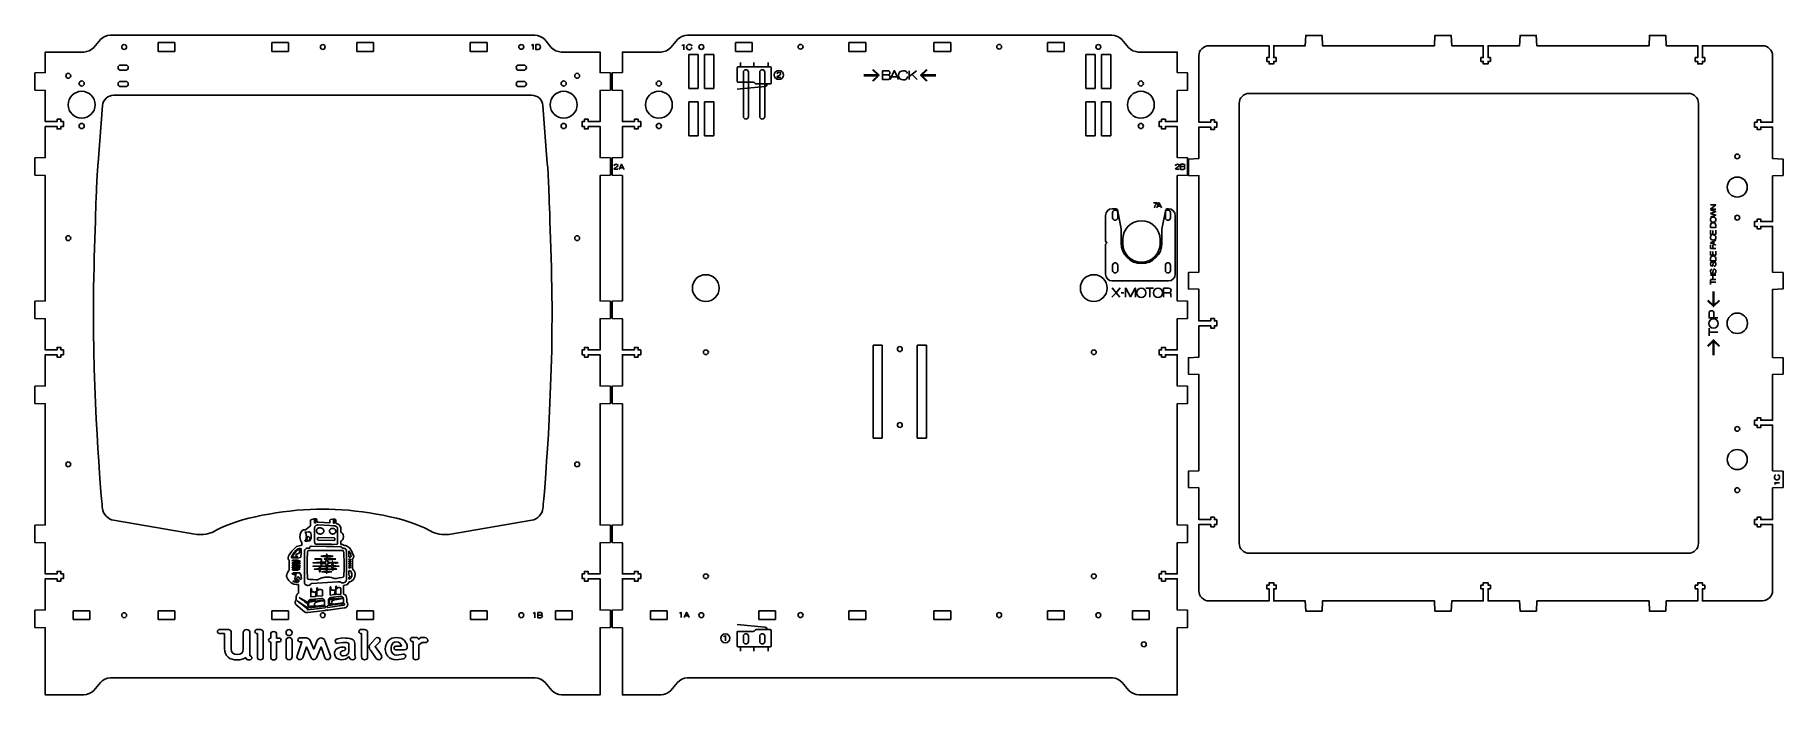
# Model space of a CAD drawing. Header units: millimetres. Extents: x -1134 to -106, y -482 to -94.
import ezdxf

# ---------------------------------------------------------------- set-up
doc = ezdxf.new("R2010")
doc.units = ezdxf.units.MM
doc.layers.add('CUTS', color=1, linetype='Continuous', true_color=0xff0000)
doc.layers.add('TEXT', color=5, linetype='Continuous', true_color=0x0000ff)

msp = doc.modelspace()

# ---------------------------------------------------------------- linework, layer by layer
at = {"layer": 'CUTS', "color": 1, "lineweight": 25, "true_color": 0xff0000}
for p, q in [((-1061.7, -103.3), (-1061.7, -98.1)), ((-1061.7, -98.1), (-1051.9, -98.1)), ((-1051.9, -103.3), (-1051.9, -98.1)), ((-994.9, -103.3), (-994.9, -98.1)), ((-994.9, -98.1), (-985.1, -98.1)), ((-985.1, -103.3), (-985.1, -98.1)), ((-944.9, -103.3), (-944.9, -98.1)), ((-944.9, -98.1), (-935.1, -98.1)), ((-935.1, -103.3), (-935.1, -98.1)), ((-878.2, -103.3), (-878.2, -98.1)), ((-878.2, -98.1), (-868.3, -98.1)), ((-868.3, -103.3), (-868.3, -98.1)), ((-722.3, -103.3), (-722.3, -98.1)), ((-722.3, -98.1), (-712.4, -98.1)), ((-712.4, -103.3), (-712.4, -98.1)), ((-655.5, -103.3), (-655.5, -98.1)), ((-655.5, -98.1), (-645.6, -98.1)), ((-645.6, -103.3), (-645.6, -98.1)), ((-605.5, -103.3), (-605.5, -98.1)), ((-605.5, -98.1), (-595.6, -98.1)), ((-595.6, -103.3), (-595.6, -98.1)), ((-538.7, -103.3), (-538.7, -98.1)), ((-538.7, -98.1), (-528.9, -98.1)), ((-528.9, -103.3), (-528.9, -98.1)), ((-1061.7, -103.3), (-1051.9, -103.3)), ((-994.9, -103.3), (-985.1, -103.3)), ((-944.9, -103.3), (-935.1, -103.3)), ((-878.2, -103.3), (-868.3, -103.3)), ((-749.7, -105.2), (-744.1, -105.2)), ((-749.7, -105.2), (-749.7, -125.2)), ((-744.1, -105.2), (-744.1, -125.2)), ((-740.5, -105.2), (-734.9, -105.2)), ((-740.5, -105.2), (-740.5, -125.2)), ((-734.9, -105.2), (-734.9, -125.2)), ((-722.3, -103.3), (-712.4, -103.3)), ((-655.5, -103.3), (-645.6, -103.3)), ((-605.5, -103.3), (-595.6, -103.3)), ((-538.7, -103.3), (-528.9, -103.3)), ((-516.2, -105.2), (-510.6, -105.2)), ((-516.2, -105.2), (-516.2, -125.2)), ((-510.6, -105.2), (-510.6, -125.2)), ((-507, -105.2), (-501.4, -105.2)), ((-507, -105.2), (-507, -125.2)), ((-501.4, -105.2), (-501.4, -125.2)), ((-749.7, -125.2), (-744.1, -125.2)), ((-749.7, -133), (-744.1, -133)), ((-749.7, -133), (-749.7, -153)), ((-744.1, -133), (-744.1, -153)), ((-740.5, -125.2), (-734.9, -125.2)), ((-740.5, -133), (-740.5, -153)), ((-740.5, -133), (-734.9, -133)), ((-734.9, -133), (-734.9, -153)), ((-516.2, -125.2), (-510.6, -125.2)), ((-516.2, -133), (-510.6, -133)), ((-516.2, -133), (-516.2, -153)), ((-510.6, -133), (-510.6, -153)), ((-507, -125.2), (-501.4, -125.2)), ((-507, -133), (-501.4, -133)), ((-507, -133), (-507, -153)), ((-501.4, -133), (-501.4, -153)), ((-749.7, -153), (-744.1, -153)), ((-740.5, -153), (-734.9, -153)), ((-516.2, -153), (-510.6, -153)), ((-507, -153), (-501.4, -153)), ((-641.3, -276.1), (-635.9, -276.1)), ((-641.3, -276.1), (-641.3, -330.7)), ((-635.9, -276.1), (-635.9, -330.7)), ((-615.3, -276.1), (-609.9, -276.1)), ((-615.3, -276.1), (-615.3, -330.7)), ((-609.9, -276.1), (-609.9, -330.7)), ((-641.3, -330.7), (-635.9, -330.7)), ((-615.3, -330.7), (-609.9, -330.7)), ((-1111.7, -437.4), (-1111.7, -432.2)), ((-1111.7, -432.2), (-1101.9, -432.2)), ((-1111.7, -437.4), (-1101.9, -437.4)), ((-1101.9, -437.4), (-1101.9, -432.2)), ((-1061.7, -437.4), (-1061.7, -432.2)), ((-1061.7, -432.2), (-1051.9, -432.2)), ((-1061.7, -437.4), (-1051.9, -437.4)), ((-1051.9, -437.4), (-1051.9, -432.2)), ((-994.9, -437.4), (-994.9, -432.2)), ((-994.9, -432.2), (-985.1, -432.2)), ((-994.9, -437.4), (-985.1, -437.4)), ((-985.1, -437.4), (-985.1, -432.2)), ((-944.9, -437.4), (-944.9, -432.2)), ((-944.9, -432.2), (-935.1, -432.2)), ((-944.9, -437.4), (-935.1, -437.4)), ((-935.1, -437.4), (-935.1, -432.2)), ((-878.1, -437.4), (-878.1, -432.2)), ((-878.1, -432.2), (-868.3, -432.2)), ((-878.1, -437.4), (-868.3, -437.4)), ((-868.3, -437.4), (-868.3, -432.2)), ((-828.1, -437.4), (-828.1, -432.2)), ((-828.1, -432.2), (-818.3, -432.2)), ((-828.1, -437.4), (-818.3, -437.4)), ((-818.3, -437.4), (-828.1, -437.4)), ((-818.3, -437.4), (-818.3, -432.2)), ((-772.3, -437.4), (-772.3, -432.2)), ((-772.3, -432.2), (-762.4, -432.2)), ((-772.3, -437.4), (-762.4, -437.4)), ((-762.4, -437.4), (-762.4, -432.2)), ((-708.5, -437.4), (-708.5, -432.2)), ((-708.5, -432.2), (-698.7, -432.2)), ((-708.5, -437.4), (-698.7, -437.4)), ((-698.7, -437.4), (-698.7, -432.2)), ((-655.5, -437.4), (-655.5, -432.2)), ((-655.5, -432.2), (-645.6, -432.2)), ((-655.5, -437.4), (-645.6, -437.4)), ((-645.6, -437.4), (-645.6, -432.2)), ((-605.5, -437.4), (-605.5, -432.2)), ((-605.5, -432.2), (-595.6, -432.2)), ((-605.5, -437.4), (-595.6, -437.4)), ((-595.6, -437.4), (-595.6, -432.2)), ((-538.7, -437.4), (-538.7, -432.2)), ((-538.7, -432.2), (-528.9, -432.2)), ((-538.7, -437.4), (-528.9, -437.4)), ((-528.9, -437.4), (-528.9, -432.2)), ((-488.7, -437.4), (-488.7, -432.2)), ((-488.7, -432.2), (-478.9, -432.2)), ((-488.7, -437.4), (-478.9, -437.4)), ((-478.9, -437.4), (-478.9, -432.2))]:
    msp.add_line(p, q, dxfattribs=at)
for points in [[(-1095.8, -96.4), (-1099.7, -101)], [(-840.2, -93.7), (-1090, -93.7)], [(-830.6, -101), (-834.4, -96.4)], [(-756.3, -96.4), (-760.2, -101)], [(-500.8, -93.7), (-750.5, -93.7)], [(-491.1, -101), (-495, -96.4)], [(-377.2, -93.9), (-386.8, -93.9), (-387.1, -100), (-405.6, -100), (-405.6, -107), (-404.2, -107), (-404.2, -109.2), (-405.6, -109.2), (-405.6, -110.7), (-408.4, -110.7), (-408.4, -109.2), (-409.8, -109.2), (-409.8, -107), (-408.4, -107), (-408.4, -100), (-443.7, -100)], [(-118.2, -100), (-137.4, -100), (-153.5, -100), (-153.5, -107), (-152.1, -107), (-152.1, -109.2), (-153.5, -109.2), (-153.5, -110.7), (-156.3, -110.7), (-156.3, -109.2), (-157.7, -109.2), (-157.7, -107), (-156.3, -107), (-156.3, -100), (-174.8, -100), (-175.1, -93.9), (-184.7, -93.9), (-184.9, -100), (-250.9, -100), (-251.2, -93.9), (-260.8, -93.9), (-261, -100), (-279.6, -100), (-279.6, -107), (-278.2, -107), (-278.2, -109.2), (-279.6, -109.2), (-279.6, -110.7), (-282.4, -110.7), (-282.4, -109.2), (-283.8, -109.2), (-283.8, -107), (-282.4, -107), (-282.4, -100), (-300.9, -100), (-301.2, -93.9), (-310.8, -93.9), (-311, -100), (-377, -100), (-377.2, -93.9), (-377.2, -93.9)], [(-1105.5, -103.7), (-1128.2, -103.7), (-1128.2, -115.8), (-1134.3, -116), (-1134.3, -126.1), (-1128.2, -126.3), (-1128.2, -144.6), (-1121.2, -144.6), (-1121.2, -143.2), (-1119, -143.2), (-1119, -144.6), (-1117.5, -144.6), (-1117.5, -147.5), (-1119, -147.5), (-1119, -148.9), (-1121.2, -148.9), (-1121.2, -147.5), (-1128.2, -147.5), (-1128.2, -165.8), (-1134.3, -166), (-1134.3, -176.1), (-1128.2, -176.3), (-1128.2, -250), (-1134.3, -250.2), (-1134.3, -260.3), (-1128.2, -260.5), (-1128.2, -278.8), (-1121.2, -278.8), (-1121.2, -277.4), (-1119, -277.4), (-1119, -278.8), (-1117.5, -278.8), (-1117.5, -281.7), (-1119, -281.7), (-1119, -283.1), (-1121.2, -283.1), (-1121.2, -281.7), (-1128.2, -281.7), (-1128.2, -300), (-1134.3, -300.2), (-1134.3, -310.3), (-1128.2, -310.5), (-1128.2, -381.7), (-1134.3, -381.9), (-1134.3, -392), (-1128.2, -392.2), (-1128.2, -410.5), (-1121.2, -410.5), (-1121.2, -409.1), (-1119, -409.1), (-1119, -410.5), (-1117.5, -410.5), (-1117.5, -413.3), (-1119, -413.3), (-1119, -414.7), (-1121.2, -414.7), (-1121.2, -413.4), (-1128.2, -413.4), (-1128.2, -431.7), (-1134.3, -431.9), (-1134.3, -442), (-1128.2, -442.2), (-1128.2, -481.7), (-1105.5, -481.7)], [(-1080.9, -111.4), (-1083.9, -111.4)], [(-846.7, -111.4), (-849.7, -111.4)], [(-801.9, -481.7), (-801.9, -442.2), (-795.8, -442), (-795.8, -431.9), (-801.9, -431.7), (-801.9, -413.4), (-808.9, -413.4), (-808.9, -414.7), (-811.1, -414.7), (-811.1, -413.3), (-812.5, -413.3), (-812.5, -410.5), (-811.1, -410.5), (-811.1, -409.1), (-808.9, -409.1), (-808.9, -410.5), (-801.9, -410.5), (-801.9, -392.2), (-795.8, -392), (-795.8, -381.9), (-801.9, -381.7), (-801.9, -310.5), (-795.8, -310.3), (-795.8, -300.2), (-801.9, -300), (-801.9, -281.7), (-808.9, -281.7), (-808.9, -283.1), (-811.1, -283.1), (-811.1, -281.7), (-812.5, -281.7), (-812.5, -278.8), (-811.1, -278.8), (-811.1, -277.4), (-808.9, -277.4), (-808.9, -278.8), (-801.9, -278.8), (-801.9, -260.5), (-795.8, -260.3), (-795.8, -250.2), (-801.9, -250), (-801.9, -176.3), (-795.8, -176.1), (-795.8, -166), (-801.9, -165.8), (-801.9, -147.5), (-808.9, -147.5), (-808.9, -148.9), (-811.1, -148.9), (-811.1, -147.5), (-812.5, -147.5), (-812.5, -144.6), (-811.1, -144.6), (-811.1, -143.2), (-808.9, -143.2), (-808.9, -144.6), (-801.9, -144.6), (-801.9, -126.3), (-795.8, -126.1), (-795.8, -116), (-801.9, -115.8), (-801.9, -103.7), (-824.7, -103.7)], [(-766, -103.7), (-788.7, -103.7), (-788.7, -115.8), (-794.8, -116), (-794.8, -126.1), (-788.7, -126.3), (-788.7, -144.6), (-781.7, -144.6), (-781.7, -143.2), (-779.5, -143.2), (-779.5, -144.6), (-778, -144.6), (-778, -147.5), (-779.5, -147.5), (-779.5, -148.9), (-781.7, -148.9), (-781.7, -147.5), (-788.7, -147.5), (-788.7, -165.8), (-794.8, -166), (-794.8, -176.1), (-788.7, -176.3), (-788.7, -250), (-794.8, -250.2), (-794.8, -260.3), (-788.7, -260.5), (-788.7, -278.8), (-781.7, -278.8), (-781.7, -277.4), (-779.5, -277.4), (-779.5, -278.8), (-778, -278.8), (-778, -281.7), (-779.5, -281.7), (-779.5, -283.1), (-781.7, -283.1), (-781.7, -281.7), (-788.7, -281.7), (-788.7, -300), (-794.8, -300.2), (-794.8, -310.3), (-788.7, -310.5), (-788.7, -381.7), (-794.8, -381.9), (-794.8, -392), (-788.7, -392.2), (-788.7, -410.5), (-781.7, -410.5), (-781.7, -409.1), (-779.5, -409.1), (-779.5, -410.5), (-778, -410.5), (-778, -413.3), (-779.5, -413.3), (-779.5, -414.7), (-781.7, -414.7), (-781.7, -413.4), (-788.7, -413.4), (-788.7, -431.7), (-794.8, -431.9), (-794.8, -442), (-788.7, -442.2), (-788.7, -481.7), (-766, -481.7)], [(-462.4, -481.7), (-462.4, -442.2), (-456.3, -442), (-456.3, -431.9), (-462.4, -431.7), (-462.4, -413.4), (-469.4, -413.4), (-469.4, -414.7), (-471.6, -414.7), (-471.6, -413.3), (-473.1, -413.3), (-473.1, -410.5), (-471.6, -410.5), (-471.6, -409.1), (-469.4, -409.1), (-469.4, -410.5), (-462.4, -410.5), (-462.4, -392.2), (-456.3, -392), (-456.3, -381.9), (-462.4, -381.7), (-462.4, -310.5), (-456.3, -310.3), (-456.3, -300.2), (-462.4, -300), (-462.4, -281.7), (-469.4, -281.7), (-469.4, -283.1), (-471.6, -283.1), (-471.6, -281.7), (-473.1, -281.7), (-473.1, -278.8), (-471.6, -278.8), (-471.6, -277.4), (-469.4, -277.4), (-469.4, -278.8), (-462.4, -278.8), (-462.4, -260.5), (-456.3, -260.3), (-456.3, -250.2), (-462.4, -250), (-462.4, -176.3), (-456.3, -176.1), (-456.3, -166), (-462.4, -165.8), (-462.4, -147.5), (-469.4, -147.5), (-469.4, -148.9), (-471.6, -148.9), (-471.6, -147.5), (-473.1, -147.5), (-473.1, -144.6), (-471.6, -144.6), (-471.6, -143.2), (-469.4, -143.2), (-469.4, -144.6), (-462.4, -144.6), (-462.4, -126.3), (-456.3, -126.1), (-456.3, -116), (-462.4, -115.8), (-462.4, -103.7), (-485.3, -103.7)], [(-449.7, -106), (-449.7, -125.3), (-449.7, -145), (-442.7, -145), (-442.7, -143.6), (-440.5, -143.6), (-440.5, -145), (-439.1, -145), (-439.1, -147.8), (-440.5, -147.8), (-440.5, -149.2), (-442.7, -149.2), (-442.7, -147.8), (-449.7, -147.8), (-449.7, -166.3), (-455.8, -166.6), (-455.8, -176.2), (-449.7, -176.4), (-449.7, -233.1), (-455.8, -233.4), (-455.8, -243), (-449.7, -243.2), (-449.7, -261.8), (-442.7, -261.8), (-442.7, -260.4), (-440.5, -260.4), (-440.5, -261.8), (-439.1, -261.8), (-439.1, -264.6), (-440.5, -264.6), (-440.5, -266), (-442.7, -266), (-442.7, -264.6), (-449.7, -264.6), (-449.7, -283.1), (-455.8, -283.4), (-455.8, -293), (-449.7, -293.2), (-449.7, -349.9), (-455.8, -350.2), (-455.8, -359.8), (-449.7, -360), (-449.7, -378.6), (-442.7, -378.6), (-442.7, -377.2), (-440.5, -377.2), (-440.5, -378.6), (-439.1, -378.6), (-439.1, -381.4), (-440.5, -381.4), (-440.5, -382.8), (-442.7, -382.8), (-442.7, -381.4), (-449.7, -381.4), (-449.7, -397.4), (-449.7, -420.4)], [(-112.2, -420.3), (-112.2, -401.1), (-112.2, -381.4), (-119.2, -381.4), (-119.2, -382.8), (-121.4, -382.8), (-121.4, -381.4), (-122.8, -381.4), (-122.8, -378.6), (-121.4, -378.6), (-121.4, -377.2), (-119.2, -377.2), (-119.2, -378.6), (-112.2, -378.6), (-112.2, -360), (-106.1, -359.8), (-106.1, -350.2), (-112.2, -349.9), (-112.2, -323), (-119.2, -323), (-119.2, -324.4), (-121.4, -324.4), (-121.4, -323), (-122.8, -323), (-122.8, -320.2), (-121.4, -320.2), (-121.4, -318.8), (-119.2, -318.8), (-119.2, -320.2), (-112.2, -320.2), (-112.2, -293.3), (-106.1, -293), (-106.1, -283.4), (-112.2, -283.2), (-112.2, -243.3), (-106.1, -243), (-106.1, -233.4), (-112.2, -233.2), (-112.2, -206.2), (-119.2, -206.2), (-119.2, -207.6), (-121.4, -207.6), (-121.4, -206.2), (-122.8, -206.2), (-122.8, -203.4), (-121.4, -203.4), (-121.4, -202), (-119.2, -202), (-119.2, -203.4), (-112.2, -203.4), (-112.2, -176.5), (-106.1, -176.2), (-106.1, -166.6), (-112.2, -166.4), (-112.2, -147.8), (-119.2, -147.8), (-119.2, -149.2), (-121.4, -149.2), (-121.4, -147.8), (-122.8, -147.8), (-122.8, -145), (-121.4, -145), (-121.4, -143.6), (-119.2, -143.6), (-119.2, -145), (-112.2, -145), (-112.2, -106)], [(-1083.9, -114.4), (-1080.9, -114.4), (-1080.9, -114.4)], [(-1080.9, -121), (-1083.9, -121)], [(-849.7, -114.4), (-846.7, -114.4), (-846.7, -114.4)], [(-846.7, -121), (-849.7, -121)], [(-717.6, -115.6), (-717.6, -141.6)], [(-714.6, -141.6), (-714.6, -115.6), (-714.6, -115.6)], [(-708, -115.6), (-708, -141.6)], [(-705, -141.6), (-705, -115.6), (-705, -115.6)], [(-1088, -129.1), (-842, -129.1)], [(-1083.9, -124), (-1080.9, -124), (-1080.9, -124)], [(-849.7, -124), (-846.7, -124), (-846.7, -124)], [(-161.8, -128), (-420, -128), (-420, -128)], [(-1097.1, -168.9), (-1094.5, -135.1)], [(-835.5, -135.1), (-832.9, -169.2)], [(-426, -134), (-426, -392.4)], [(-155.8, -392.4), (-155.8, -134)], [(-500.4, -201.1), (-500.4, -198.1)], [(-497.4, -198.1), (-497.4, -201.1), (-497.4, -201.1)], [(-469.4, -201.1), (-469.4, -198.1)], [(-466.4, -198.1), (-466.4, -201.1), (-466.4, -201.1)], [(-494.4, -216.4), (-494.4, -213.9)], [(-472.5, -213.9), (-472.5, -216.4), (-472.5, -216.4)], [(-500.4, -232.1), (-500.4, -229.1)], [(-497.4, -229.1), (-497.4, -232.1), (-497.4, -232.1)], [(-469.4, -232.1), (-469.4, -229.1)], [(-466.4, -229.1), (-466.4, -232.1), (-466.4, -232.1)], [(-1039.1, -387.3), (-1088.1, -379)], [(-842, -379), (-890.9, -387.3)], [(-1024.9, -383.5), (-1026.2, -384.1)], [(-903.9, -384.1), (-905.2, -383.5)], [(-420, -398.4), (-161.8, -398.4)], [(-443.7, -426.4), (-424.5, -426.4), (-408.4, -426.4), (-408.4, -419.3), (-409.8, -419.3), (-409.8, -417.1), (-408.4, -417.1), (-408.4, -415.7), (-405.6, -415.7), (-405.6, -417.1), (-404.2, -417.1), (-404.2, -419.3), (-405.6, -419.3), (-405.6, -426.4), (-387.1, -426.4), (-386.8, -432.4), (-377.2, -432.4), (-377, -426.4), (-311, -426.4), (-310.8, -432.4), (-301.2, -432.4), (-300.9, -426.4), (-282.4, -426.4), (-282.4, -419.3), (-283.8, -419.3), (-283.8, -417.1), (-282.4, -417.1), (-282.4, -415.7), (-279.6, -415.7), (-279.6, -417.1), (-278.2, -417.1), (-278.2, -419.3), (-279.6, -419.3), (-279.6, -426.4), (-261, -426.4), (-260.8, -432.4), (-251.1, -432.4), (-250.9, -426.4), (-184.9, -426.4), (-184.7, -432.4), (-175.1, -432.4), (-174.8, -426.4), (-156.3, -426.4), (-156.3, -419.3), (-157.7, -419.3), (-157.7, -417.1), (-156.3, -417.1), (-156.3, -415.7), (-153.5, -415.7), (-153.5, -417.1), (-152.1, -417.1), (-152.1, -419.3), (-153.5, -419.3), (-153.5, -426.4), (-134.3, -426.4), (-118.2, -426.3)], [(-717.6, -447.2), (-717.6, -450.2)], [(-714.6, -450.2), (-714.6, -447.2), (-714.6, -447.2)], [(-708, -447.2), (-708, -450.2)], [(-705, -450.2), (-705, -447.2), (-705, -447.2)], [(-1090, -471.7), (-840, -471.7)], [(-750.6, -471.7), (-500.5, -471.7)], [(-1099.7, -479), (-1095.8, -474.4)], [(-834.2, -474.4), (-830.3, -479)], [(-824.5, -481.7), (-801.9, -481.7), (-801.9, -481.7)], [(-760.2, -479), (-756.4, -474.4)], [(-494.7, -474.4), (-490.8, -479)], [(-485, -481.7), (-462.4, -481.7), (-462.4, -481.7)]]:
    msp.add_lwpolyline(points, dxfattribs=at)
for points in [[(-1099.7, -101), (-1100.9, -102.5), (-1103.5, -103.7), (-1105.5, -103.7)], [(-1090, -93.7), (-1091.9, -93.7), (-1094.5, -94.9), (-1095.8, -96.4)], [(-1083.2, -100.7), (-1083.2, -99.9), (-1082.6, -99.3), (-1081.8, -99.3)], [(-1081.8, -102.2), (-1082.6, -102.2), (-1083.2, -101.5), (-1083.2, -100.7)], [(-1081.8, -99.3), (-1081, -99.3), (-1080.4, -99.9), (-1080.4, -100.7)], [(-1080.4, -100.7), (-1080.4, -101.5), (-1081, -102.2), (-1081.8, -102.2)], [(-966.4, -100.7), (-966.4, -99.9), (-965.8, -99.3), (-965, -99.3)], [(-965, -102.2), (-965.8, -102.2), (-966.4, -101.5), (-966.4, -100.7)], [(-965, -99.3), (-964.2, -99.3), (-963.6, -99.9), (-963.6, -100.7)], [(-963.6, -100.7), (-963.6, -101.5), (-964.2, -102.2), (-965, -102.2)], [(-849.7, -100.7), (-849.7, -99.9), (-849, -99.3), (-848.2, -99.3)], [(-848.2, -102.1), (-849, -102.1), (-849.7, -101.5), (-849.7, -100.7)], [(-848.2, -99.3), (-847.4, -99.3), (-846.8, -99.9), (-846.8, -100.7)], [(-846.8, -100.7), (-846.8, -101.5), (-847.4, -102.1), (-848.2, -102.1)], [(-834.4, -96.4), (-835.7, -94.9), (-838.3, -93.7), (-840.2, -93.7)], [(-824.7, -103.7), (-826.7, -103.7), (-829.3, -102.5), (-830.6, -101)], [(-760.2, -101), (-761.4, -102.5), (-764.1, -103.7), (-766, -103.7)], [(-750.5, -93.7), (-752.5, -93.7), (-755.1, -94.9), (-756.3, -96.4)], [(-743.8, -100.7), (-743.8, -99.9), (-743.1, -99.3), (-742.3, -99.3)], [(-742.3, -102.2), (-743.1, -102.2), (-743.8, -101.5), (-743.8, -100.7)], [(-742.3, -99.3), (-741.5, -99.3), (-740.9, -99.9), (-740.9, -100.7)], [(-740.9, -100.7), (-740.9, -101.5), (-741.5, -102.2), (-742.3, -102.2)], [(-685.4, -100.6), (-685.4, -99.8), (-684.7, -99.2), (-683.9, -99.2)], [(-683.9, -102), (-684.7, -102), (-685.4, -101.4), (-685.4, -100.6)], [(-683.9, -99.2), (-683.2, -99.2), (-682.5, -99.8), (-682.5, -100.6)], [(-682.5, -100.6), (-682.5, -101.4), (-683.2, -102), (-683.9, -102)], [(-568.6, -100.6), (-568.6, -99.8), (-567.9, -99.2), (-567.2, -99.2)], [(-567.2, -102), (-567.9, -102), (-568.6, -101.4), (-568.6, -100.6)], [(-567.2, -99.2), (-566.4, -99.2), (-565.7, -99.8), (-565.7, -100.6)], [(-565.7, -100.6), (-565.7, -101.4), (-566.4, -102), (-567.2, -102)], [(-510.2, -100.7), (-510.2, -99.9), (-509.6, -99.3), (-508.8, -99.3)], [(-508.8, -102.1), (-509.6, -102.1), (-510.2, -101.5), (-510.2, -100.7)], [(-508.8, -99.3), (-508, -99.3), (-507.4, -99.9), (-507.4, -100.7)], [(-507.4, -100.7), (-507.4, -101.5), (-508, -102.1), (-508.8, -102.1)], [(-495, -96.4), (-496.2, -94.9), (-498.8, -93.7), (-500.8, -93.7)], [(-485.3, -103.7), (-487.2, -103.7), (-489.8, -102.5), (-491.1, -101)], [(-443.7, -100), (-447, -100), (-449.7, -102.7), (-449.7, -106)], [(-112.2, -106), (-112.2, -102.7), (-114.9, -100), (-118.2, -100)], [(-1083.9, -111.4), (-1084.7, -111.4), (-1085.4, -112), (-1085.4, -112.9)], [(-1085.4, -112.9), (-1085.4, -113.7), (-1084.7, -114.4), (-1083.9, -114.4)], [(-1079.4, -112.9), (-1079.4, -112), (-1080, -111.4), (-1080.9, -111.4)], [(-1080.9, -114.4), (-1080, -114.4), (-1079.4, -113.7), (-1079.4, -112.9)], [(-849.7, -111.4), (-850.5, -111.4), (-851.2, -112), (-851.2, -112.9)], [(-851.2, -112.9), (-851.2, -113.7), (-850.5, -114.4), (-849.7, -114.4)], [(-845.2, -112.9), (-845.2, -112), (-845.9, -111.4), (-846.7, -111.4)], [(-846.7, -114.4), (-845.9, -114.4), (-845.2, -113.7), (-845.2, -112.9)], [(-1116.1, -117.7), (-1116.1, -116.9), (-1115.4, -116.2), (-1114.7, -116.2)], [(-1114.7, -119.1), (-1115.4, -119.1), (-1116.1, -118.4), (-1116.1, -117.7)], [(-1114.7, -116.2), (-1113.9, -116.2), (-1113.2, -116.9), (-1113.2, -117.7)], [(-1113.2, -117.7), (-1113.2, -118.4), (-1113.9, -119.1), (-1114.7, -119.1)], [(-1106.8, -120.7), (-1107.6, -120.7), (-1108.3, -121.4), (-1108.3, -122.2)], [(-1108.3, -122.2), (-1108.3, -123), (-1107.6, -123.7), (-1106.8, -123.7)], [(-1105.3, -122.2), (-1105.3, -121.4), (-1105.9, -120.7), (-1106.8, -120.7)], [(-1106.8, -123.7), (-1105.9, -123.7), (-1105.3, -123), (-1105.3, -122.2)], [(-1083.9, -121), (-1084.7, -121), (-1085.4, -121.6), (-1085.4, -122.5)], [(-1085.4, -122.5), (-1085.4, -123.3), (-1084.7, -124), (-1083.9, -124)], [(-1079.4, -122.5), (-1079.4, -121.6), (-1080, -121), (-1080.9, -121)], [(-1080.9, -124), (-1080, -124), (-1079.4, -123.3), (-1079.4, -122.5)], [(-849.7, -121), (-850.5, -121), (-851.2, -121.6), (-851.2, -122.5)], [(-851.2, -122.5), (-851.2, -123.3), (-850.5, -124), (-849.7, -124)], [(-845.2, -122.5), (-845.2, -121.6), (-845.9, -121), (-846.7, -121)], [(-846.7, -124), (-845.9, -124), (-845.2, -123.3), (-845.2, -122.5)], [(-823.3, -120.7), (-824.1, -120.7), (-824.8, -121.4), (-824.8, -122.2)], [(-824.8, -122.2), (-824.8, -123), (-824.1, -123.7), (-823.3, -123.7)], [(-821.8, -122.2), (-821.8, -121.4), (-822.4, -120.7), (-823.3, -120.7)], [(-823.3, -123.7), (-822.4, -123.7), (-821.8, -123), (-821.8, -122.2)], [(-816.8, -117.7), (-816.8, -116.9), (-816.1, -116.2), (-815.4, -116.2)], [(-815.4, -119.1), (-816.1, -119.1), (-816.8, -118.4), (-816.8, -117.7)], [(-815.4, -116.2), (-814.6, -116.2), (-813.9, -116.9), (-813.9, -117.7)], [(-813.9, -117.7), (-813.9, -118.4), (-814.6, -119.1), (-815.4, -119.1)], [(-767.3, -120.7), (-768.1, -120.7), (-768.8, -121.4), (-768.8, -122.2)], [(-768.8, -122.2), (-768.8, -123), (-768.1, -123.7), (-767.3, -123.7)], [(-765.8, -122.2), (-765.8, -121.4), (-766.5, -120.7), (-767.3, -120.7)], [(-767.3, -123.7), (-766.5, -123.7), (-765.8, -123), (-765.8, -122.2)], [(-716.1, -114.1), (-716.9, -114.1), (-717.6, -114.8), (-717.6, -115.6)], [(-714.6, -115.6), (-714.6, -114.8), (-715.3, -114.1), (-716.1, -114.1)], [(-706.5, -114.1), (-707.3, -114.1), (-708, -114.8), (-708, -115.6)], [(-705, -115.6), (-705, -114.8), (-705.7, -114.1), (-706.5, -114.1)], [(-483.8, -120.7), (-484.6, -120.7), (-485.3, -121.4), (-485.3, -122.2)], [(-485.3, -122.2), (-485.3, -123), (-484.6, -123.7), (-483.8, -123.7)], [(-482.3, -122.2), (-482.3, -121.4), (-483, -120.7), (-483.8, -120.7)], [(-483.8, -123.7), (-483, -123.7), (-482.3, -123), (-482.3, -122.2)], [(-1106.8, -126.8), (-1111.1, -126.8), (-1114.7, -130.3), (-1114.7, -134.7)], [(-1098.9, -134.7), (-1098.9, -130.3), (-1102.4, -126.8), (-1106.8, -126.8)], [(-1094.5, -135.1), (-1094.3, -131.8), (-1091.3, -129.1), (-1088, -129.1)], [(-842, -129.1), (-838.7, -129.1), (-835.7, -131.8), (-835.5, -135.1)], [(-823.3, -126.8), (-827.6, -126.8), (-831.2, -130.3), (-831.2, -134.7)], [(-815.4, -134.7), (-815.4, -130.3), (-818.9, -126.8), (-823.3, -126.8)], [(-767.3, -126.8), (-771.7, -126.8), (-775.2, -130.3), (-775.2, -134.7)], [(-759.4, -134.7), (-759.4, -130.3), (-762.9, -126.8), (-767.3, -126.8)], [(-483.8, -126.8), (-488.2, -126.8), (-491.7, -130.3), (-491.7, -134.7)], [(-475.9, -134.7), (-475.9, -130.3), (-479.4, -126.8), (-483.8, -126.8)], [(-420, -128), (-423.3, -128), (-426, -130.7), (-426, -134)], [(-155.8, -134), (-155.8, -130.7), (-158.5, -128), (-161.8, -128)], [(-1114.7, -134.7), (-1114.7, -139.1), (-1111.1, -142.6), (-1106.8, -142.6)], [(-1106.8, -142.6), (-1102.4, -142.6), (-1098.9, -139.1), (-1098.9, -134.7)], [(-831.2, -134.7), (-831.2, -139.1), (-827.6, -142.6), (-823.3, -142.6)], [(-823.3, -142.6), (-818.9, -142.6), (-815.4, -139.1), (-815.4, -134.7)], [(-775.2, -134.7), (-775.2, -139.1), (-771.7, -142.6), (-767.3, -142.6)], [(-767.3, -142.6), (-762.9, -142.6), (-759.4, -139.1), (-759.4, -134.7)], [(-717.6, -141.6), (-717.6, -142.4), (-716.9, -143.1), (-716.1, -143.1)], [(-716.1, -143.1), (-715.3, -143.1), (-714.6, -142.4), (-714.6, -141.6)], [(-708, -141.6), (-708, -142.4), (-707.3, -143.1), (-706.5, -143.1)], [(-706.5, -143.1), (-705.7, -143.1), (-705, -142.4), (-705, -141.6)], [(-491.7, -134.7), (-491.7, -139.1), (-488.2, -142.6), (-483.8, -142.6)], [(-483.8, -142.6), (-479.4, -142.6), (-475.9, -139.1), (-475.9, -134.7)], [(-1106.8, -145.7), (-1107.6, -145.7), (-1108.3, -146.4), (-1108.3, -147.2)], [(-1108.3, -147.2), (-1108.3, -148), (-1107.6, -148.7), (-1106.8, -148.7)], [(-1105.3, -147.2), (-1105.3, -146.4), (-1105.9, -145.7), (-1106.8, -145.7)], [(-1106.8, -148.7), (-1105.9, -148.7), (-1105.3, -148), (-1105.3, -147.2)], [(-823.3, -145.7), (-824.1, -145.7), (-824.8, -146.4), (-824.8, -147.2)], [(-824.8, -147.2), (-824.8, -148), (-824.1, -148.7), (-823.3, -148.7)], [(-821.8, -147.2), (-821.8, -146.4), (-822.4, -145.7), (-823.3, -145.7)], [(-823.3, -148.7), (-822.4, -148.7), (-821.8, -148), (-821.8, -147.2)], [(-767.3, -145.7), (-768.1, -145.7), (-768.8, -146.4), (-768.8, -147.2)], [(-768.8, -147.2), (-768.8, -148), (-768.1, -148.7), (-767.3, -148.7)], [(-765.8, -147.2), (-765.8, -146.4), (-766.5, -145.7), (-767.3, -145.7)], [(-767.3, -148.7), (-766.5, -148.7), (-765.8, -148), (-765.8, -147.2)], [(-483.8, -145.7), (-484.6, -145.7), (-485.3, -146.4), (-485.3, -147.2)], [(-485.3, -147.2), (-485.3, -148), (-484.6, -148.7), (-483.8, -148.7)], [(-482.3, -147.2), (-482.3, -146.4), (-483, -145.7), (-483.8, -145.7)], [(-483.8, -148.7), (-483, -148.7), (-482.3, -148), (-482.3, -147.2)], [(-133, -163.7), (-133.8, -163.7), (-134.4, -164.3), (-134.4, -165.1)], [(-131.6, -165.1), (-131.6, -164.3), (-132.2, -163.7), (-133, -163.7)], [(-1097.8, -178.3), (-1097.7, -176.4), (-1097.4, -172.2), (-1097.1, -168.9)], [(-832.9, -169.2), (-832.6, -172.5), (-832.3, -176.7), (-832.3, -178.5)], [(-134.4, -165.1), (-134.4, -165.9), (-133.8, -166.5), (-133, -166.5)], [(-133, -166.5), (-132.2, -166.5), (-131.6, -165.9), (-131.6, -165.1)], [(-1098.2, -187.8), (-1098.1, -184.5), (-1097.9, -180.2), (-1097.8, -178.3)], [(-832.3, -178.5), (-832.2, -180.3), (-832, -184.5), (-831.9, -187.8)], [(-138.9, -183.1), (-138.9, -179.8), (-136.3, -177.2), (-133, -177.2)], [(-133, -189), (-136.3, -189), (-138.9, -186.4), (-138.9, -183.1)], [(-133, -177.2), (-129.8, -177.2), (-127.1, -179.8), (-127.1, -183.1)], [(-127.1, -183.1), (-127.1, -186.4), (-129.8, -189), (-133, -189)], [(-1099.9, -257.5), (-1099.9, -233), (-1098.2, -187.8), (-1098.2, -187.8)], [(-831.9, -187.8), (-831.9, -187.8), (-830.1, -233), (-830.1, -257.5)], [(-500.4, -198.1), (-500.4, -197.3), (-499.7, -196.6), (-498.9, -196.6)], [(-498.9, -202.6), (-499.7, -202.6), (-500.4, -202), (-500.4, -201.1)], [(-498.9, -196.6), (-498.1, -196.6), (-497.4, -197.3), (-497.4, -198.1)], [(-497.4, -201.1), (-497.4, -202), (-498.1, -202.6), (-498.9, -202.6)], [(-494.4, -213.9), (-494.4, -207.8), (-489.5, -202.9), (-483.4, -202.9)], [(-483.4, -202.9), (-477.4, -202.9), (-472.5, -207.8), (-472.5, -213.9)], [(-469.4, -198.1), (-469.4, -197.3), (-468.7, -196.6), (-467.9, -196.6)], [(-467.9, -202.6), (-468.7, -202.6), (-469.4, -202), (-469.4, -201.1)], [(-467.9, -196.6), (-467.1, -196.6), (-466.4, -197.3), (-466.4, -198.1)], [(-466.4, -201.1), (-466.4, -202), (-467.1, -202.6), (-467.9, -202.6)], [(-133, -199.7), (-133.8, -199.7), (-134.4, -200.3), (-134.4, -201.1)], [(-134.4, -201.1), (-134.4, -201.9), (-133.8, -202.5), (-133, -202.5)], [(-131.6, -201.1), (-131.6, -200.3), (-132.2, -199.7), (-133, -199.7)], [(-133, -202.5), (-132.2, -202.5), (-131.6, -201.9), (-131.6, -201.1)], [(-1116.1, -213.1), (-1116.1, -212.4), (-1115.4, -211.7), (-1114.7, -211.7)], [(-1114.7, -214.6), (-1115.4, -214.6), (-1116.1, -213.9), (-1116.1, -213.1)], [(-1114.7, -211.7), (-1113.9, -211.7), (-1113.2, -212.4), (-1113.2, -213.1)], [(-1113.2, -213.1), (-1113.2, -213.9), (-1113.9, -214.6), (-1114.7, -214.6)], [(-816.8, -213.1), (-816.8, -212.4), (-816.1, -211.7), (-815.4, -211.7)], [(-815.4, -214.6), (-816.1, -214.6), (-816.8, -213.9), (-816.8, -213.1)], [(-815.4, -211.7), (-814.6, -211.7), (-813.9, -212.4), (-813.9, -213.1)], [(-813.9, -213.1), (-813.9, -213.9), (-814.6, -214.6), (-815.4, -214.6)], [(-483.4, -227.3), (-489.5, -227.3), (-494.4, -222.4), (-494.4, -216.4)], [(-472.5, -216.4), (-472.5, -222.4), (-477.4, -227.3), (-483.4, -227.3)], [(-739.7, -234.6), (-744, -234.6), (-747.6, -238.2), (-747.6, -242.5)], [(-731.8, -242.5), (-731.8, -238.2), (-735.3, -234.6), (-739.7, -234.6)], [(-511.5, -234.6), (-515.8, -234.6), (-519.4, -238.2), (-519.4, -242.5)], [(-503.6, -242.5), (-503.6, -238.2), (-507.1, -234.6), (-511.5, -234.6)], [(-500.4, -229.1), (-500.4, -228.3), (-499.7, -227.6), (-498.9, -227.6)], [(-498.9, -233.6), (-499.7, -233.6), (-500.4, -233), (-500.4, -232.1)], [(-498.9, -227.6), (-498.1, -227.6), (-497.4, -228.3), (-497.4, -229.1)], [(-497.4, -232.1), (-497.4, -233), (-498.1, -233.6), (-498.9, -233.6)], [(-469.4, -229.1), (-469.4, -228.3), (-468.7, -227.6), (-467.9, -227.6)], [(-467.9, -233.6), (-468.7, -233.6), (-469.4, -233), (-469.4, -232.1)], [(-467.9, -227.6), (-467.1, -227.6), (-466.4, -228.3), (-466.4, -229.1)], [(-466.4, -232.1), (-466.4, -233), (-467.1, -233.6), (-467.9, -233.6)], [(-747.6, -242.5), (-747.6, -246.9), (-744, -250.4), (-739.7, -250.4)], [(-739.7, -250.4), (-735.3, -250.4), (-731.8, -246.9), (-731.8, -242.5)], [(-519.4, -242.5), (-519.4, -246.9), (-515.8, -250.4), (-511.5, -250.4)], [(-511.5, -250.4), (-507.1, -250.4), (-503.6, -246.9), (-503.6, -242.5)], [(-1094.6, -372), (-1094.6, -372), (-1099.9, -316.1), (-1099.9, -257.5)], [(-830.1, -257.5), (-830.1, -316.1), (-835.5, -372), (-835.5, -372)], [(-133, -257.2), (-136.3, -257.2), (-139, -259.9), (-139, -263.2)], [(-139, -263.2), (-139, -266.5), (-136.3, -269.2), (-133, -269.2)], [(-127, -263.2), (-127, -259.9), (-129.7, -257.2), (-133, -257.2)], [(-133, -269.2), (-129.7, -269.2), (-127, -266.5), (-127, -263.2)], [(-625.6, -276.9), (-626.3, -276.9), (-627, -277.5), (-627, -278.3)], [(-624.1, -278.3), (-624.1, -277.5), (-624.8, -276.9), (-625.6, -276.9)], [(-741.1, -280.2), (-741.1, -279.4), (-740.5, -278.8), (-739.7, -278.8)], [(-739.7, -281.6), (-740.5, -281.6), (-741.1, -281), (-741.1, -280.2)], [(-739.7, -278.8), (-738.9, -278.8), (-738.2, -279.4), (-738.2, -280.2)], [(-738.2, -280.2), (-738.2, -281), (-738.9, -281.6), (-739.7, -281.6)], [(-627, -278.3), (-627, -279.1), (-626.3, -279.8), (-625.6, -279.8)], [(-625.6, -279.8), (-624.8, -279.8), (-624.1, -279.1), (-624.1, -278.3)], [(-512.9, -280.2), (-512.9, -279.4), (-512.2, -278.8), (-511.5, -278.8)], [(-511.5, -281.6), (-512.2, -281.6), (-512.9, -281), (-512.9, -280.2)], [(-511.5, -278.8), (-510.7, -278.8), (-510, -279.4), (-510, -280.2)], [(-510, -280.2), (-510, -281), (-510.7, -281.6), (-511.5, -281.6)], [(-625.6, -321.5), (-626.3, -321.5), (-627, -322.2), (-627, -323)], [(-627, -323), (-627, -323.8), (-626.3, -324.4), (-625.6, -324.4)], [(-624.1, -323), (-624.1, -322.2), (-624.8, -321.5), (-625.6, -321.5)], [(-625.6, -324.4), (-624.8, -324.4), (-624.1, -323.8), (-624.1, -323)], [(-133, -323.9), (-133.8, -323.9), (-134.4, -324.5), (-134.4, -325.3)], [(-134.4, -325.3), (-134.4, -326.1), (-133.8, -326.7), (-133, -326.7)], [(-131.6, -325.3), (-131.6, -324.5), (-132.2, -323.9), (-133, -323.9)], [(-133, -326.7), (-132.2, -326.7), (-131.6, -326.1), (-131.6, -325.3)], [(-133, -337.4), (-136.3, -337.4), (-138.9, -340), (-138.9, -343.3)], [(-127.1, -343.3), (-127.1, -340), (-129.8, -337.4), (-133, -337.4)], [(-1116.1, -346.1), (-1116.1, -345.3), (-1115.4, -344.7), (-1114.7, -344.7)], [(-1114.7, -347.5), (-1115.4, -347.5), (-1116.1, -346.9), (-1116.1, -346.1)], [(-1114.7, -344.7), (-1113.9, -344.7), (-1113.2, -345.3), (-1113.2, -346.1)], [(-1113.2, -346.1), (-1113.2, -346.9), (-1113.9, -347.5), (-1114.7, -347.5)], [(-816.8, -346.1), (-816.8, -345.3), (-816.1, -344.7), (-815.4, -344.7)], [(-815.4, -347.5), (-816.1, -347.5), (-816.8, -346.9), (-816.8, -346.1)], [(-815.4, -344.7), (-814.6, -344.7), (-813.9, -345.3), (-813.9, -346.1)], [(-813.9, -346.1), (-813.9, -346.9), (-814.6, -347.5), (-815.4, -347.5)], [(-138.9, -343.3), (-138.9, -346.5), (-136.3, -349.2), (-133, -349.2)], [(-133, -349.2), (-129.8, -349.2), (-127.1, -346.5), (-127.1, -343.3)], [(-133, -359.9), (-133.8, -359.9), (-134.4, -360.5), (-134.4, -361.3)], [(-131.6, -361.3), (-131.6, -360.5), (-132.2, -359.9), (-133, -359.9)], [(-134.4, -361.3), (-134.4, -362.1), (-133.8, -362.7), (-133, -362.7)], [(-133, -362.7), (-132.2, -362.7), (-131.6, -362.1), (-131.6, -361.3)], [(-1088.1, -379), (-1091.3, -378.4), (-1094.2, -375.3), (-1094.6, -372)], [(-965, -372.4), (-983.6, -372.4), (-1010.7, -376.5), (-1024.9, -383.5)], [(-905.2, -383.5), (-919.3, -376.5), (-946.5, -372.4), (-965, -372.4)], [(-835.5, -372), (-835.8, -375.3), (-838.7, -378.4), (-842, -379)], [(-1028.6, -385.4), (-1031.1, -386.9), (-1035.9, -387.8), (-1039.1, -387.3)], [(-1026.2, -384.1), (-1028.6, -385.4), (-1028.6, -385.4), (-1028.6, -385.4)], [(-901.5, -385.4), (-901.5, -385.4), (-901.5, -385.4), (-903.9, -384.1)], [(-890.9, -387.3), (-894.2, -387.8), (-898.9, -386.9), (-901.5, -385.4)], [(-426, -392.4), (-426, -395.7), (-423.3, -398.4), (-420, -398.4)], [(-161.8, -398.4), (-158.5, -398.4), (-155.8, -395.7), (-155.8, -392.4)], [(-741.1, -411.9), (-741.1, -411.1), (-740.5, -410.5), (-739.7, -410.5)], [(-739.7, -410.5), (-738.9, -410.5), (-738.2, -411.1), (-738.2, -411.9)], [(-512.9, -411.9), (-512.9, -411.1), (-512.2, -410.5), (-511.5, -410.5)], [(-511.5, -410.5), (-510.7, -410.5), (-510, -411.1), (-510, -411.9)], [(-739.7, -413.3), (-740.5, -413.3), (-741.1, -412.7), (-741.1, -411.9)], [(-738.2, -411.9), (-738.2, -412.7), (-738.9, -413.3), (-739.7, -413.3)], [(-511.5, -413.3), (-512.2, -413.3), (-512.9, -412.7), (-512.9, -411.9)], [(-510, -411.9), (-510, -412.7), (-510.7, -413.3), (-511.5, -413.3)], [(-449.7, -420.4), (-449.7, -423.7), (-447, -426.4), (-443.7, -426.4)], [(-118.2, -426.3), (-114.9, -426.3), (-112.2, -423.6), (-112.2, -420.3)], [(-1083.2, -434.8), (-1083.2, -434), (-1082.6, -433.4), (-1081.8, -433.4)], [(-1081.8, -436.3), (-1082.6, -436.3), (-1083.2, -435.6), (-1083.2, -434.8)], [(-1081.8, -433.4), (-1081, -433.4), (-1080.4, -434), (-1080.4, -434.8)], [(-1080.4, -434.8), (-1080.4, -435.6), (-1081, -436.3), (-1081.8, -436.3)], [(-966.4, -434.8), (-966.4, -434), (-965.8, -433.4), (-965, -433.4)], [(-965, -436.3), (-965.8, -436.3), (-966.4, -435.6), (-966.4, -434.8)], [(-965, -433.4), (-964.2, -433.4), (-963.6, -434), (-963.6, -434.8)], [(-963.6, -434.8), (-963.6, -435.6), (-964.2, -436.3), (-965, -436.3)], [(-849.6, -434.8), (-849.6, -434), (-849, -433.4), (-848.2, -433.4)], [(-848.2, -436.3), (-849, -436.3), (-849.6, -435.6), (-849.6, -434.8)], [(-848.2, -433.4), (-847.4, -433.4), (-846.8, -434), (-846.8, -434.8)], [(-846.8, -434.8), (-846.8, -435.6), (-847.4, -436.3), (-848.2, -436.3)], [(-743.8, -434.8), (-743.8, -434), (-743.1, -433.4), (-742.3, -433.4)], [(-742.3, -436.3), (-743.1, -436.3), (-743.8, -435.6), (-743.8, -434.8)], [(-742.3, -433.4), (-741.6, -433.4), (-740.9, -434), (-740.9, -434.8)], [(-740.9, -434.8), (-740.9, -435.6), (-741.6, -436.3), (-742.3, -436.3)], [(-685.4, -434.7), (-685.4, -433.9), (-684.7, -433.3), (-683.9, -433.3)], [(-683.9, -436.2), (-684.7, -436.2), (-685.4, -435.5), (-685.4, -434.7)], [(-683.9, -433.3), (-683.2, -433.3), (-682.5, -433.9), (-682.5, -434.7)], [(-682.5, -434.7), (-682.5, -435.5), (-683.2, -436.2), (-683.9, -436.2)], [(-568.6, -434.7), (-568.6, -433.9), (-567.9, -433.3), (-567.2, -433.3)], [(-567.2, -436.2), (-567.9, -436.2), (-568.6, -435.5), (-568.6, -434.7)], [(-567.2, -433.3), (-566.4, -433.3), (-565.7, -433.9), (-565.7, -434.7)], [(-565.7, -434.7), (-565.7, -435.5), (-566.4, -436.2), (-567.2, -436.2)], [(-510.2, -434.8), (-510.2, -434), (-509.6, -433.4), (-508.8, -433.4)], [(-508.8, -436.3), (-509.6, -436.3), (-510.2, -435.6), (-510.2, -434.8)], [(-508.8, -433.4), (-508, -433.4), (-507.4, -434), (-507.4, -434.8)], [(-507.4, -434.8), (-507.4, -435.6), (-508, -436.3), (-508.8, -436.3)], [(-716.1, -445.7), (-716.9, -445.7), (-717.6, -446.4), (-717.6, -447.2)], [(-717.6, -450.2), (-717.6, -451.1), (-716.9, -451.7), (-716.1, -451.7)], [(-714.6, -447.2), (-714.6, -446.4), (-715.3, -445.7), (-716.1, -445.7)], [(-716.1, -451.7), (-715.3, -451.7), (-714.6, -451.1), (-714.6, -450.2)], [(-706.5, -445.7), (-707.3, -445.7), (-708, -446.4), (-708, -447.2)], [(-708, -450.2), (-708, -451.1), (-707.3, -451.7), (-706.5, -451.7)], [(-705, -447.2), (-705, -446.4), (-705.7, -445.7), (-706.5, -445.7)], [(-706.5, -451.7), (-705.7, -451.7), (-705, -451.1), (-705, -450.2)], [(-483.5, -452), (-483.5, -451.2), (-482.8, -450.5), (-482, -450.5)], [(-482, -453.4), (-482.8, -453.4), (-483.5, -452.7), (-483.5, -452)], [(-482, -450.5), (-481.3, -450.5), (-480.6, -451.2), (-480.6, -452)], [(-480.6, -452), (-480.6, -452.7), (-481.3, -453.4), (-482, -453.4)], [(-1095.8, -474.4), (-1094.6, -472.9), (-1092, -471.7), (-1090, -471.7)], [(-840, -471.7), (-838, -471.7), (-835.4, -472.9), (-834.2, -474.4)], [(-756.4, -474.4), (-755.1, -472.9), (-752.5, -471.7), (-750.6, -471.7)], [(-500.5, -471.7), (-498.6, -471.7), (-496, -472.9), (-494.7, -474.4)], [(-1105.5, -481.7), (-1103.6, -481.7), (-1100.9, -480.5), (-1099.7, -479)], [(-830.3, -479), (-829.1, -480.5), (-826.4, -481.7), (-824.5, -481.7)], [(-766, -481.7), (-764.1, -481.7), (-761.5, -480.5), (-760.2, -479)], [(-490.8, -479), (-489.6, -480.5), (-487, -481.7), (-485, -481.7)]]:
    msp.add_open_spline(points, degree=3, dxfattribs=at)
at = {"layer": 'TEXT', "color": 5, "lineweight": 25, "true_color": 0x0000ff}
for points in [[(-841.3, -99.2), (-841.2, -99.2), (-841.2, -102.2)], [(-839.7, -99.2), (-838.2, -99.2)], [(-838.2, -102.2), (-839.7, -102.2), (-839.7, -99.2), (-839.7, -99.2)], [(-752.7, -99.4), (-752.6, -99.4), (-752.6, -102.4)], [(-721.2, -112.9), (-721.2, -120.9), (-721.2, -120.9)], [(-701.8, -112.4), (-720.6, -112.4)], [(-719.2, -112.4), (-719.2, -109.8)], [(-711.5, -112.4), (-711.5, -109.8)], [(-703, -112.4), (-703, -109.8)], [(-701.3, -121.9), (-701.3, -112.9)], [(-720.6, -121.5), (-711.8, -121.5)], [(-710.9, -121.9), (-710.9, -122)], [(-710, -122.5), (-701.8, -122.5)], [(-697.8, -118.6), (-695.6, -118.6)], [(-696.3, -117.3), (-697, -117.7)], [(-641.6, -114.2), (-638.6, -117.2), (-646.8, -117.2)], [(-646.8, -117.7), (-638.6, -117.7), (-641.6, -120.7)], [(-641.3, -113.9), (-637.8, -117.4), (-641.3, -120.9)], [(-635.7, -114.7), (-632.8, -114.7)], [(-633, -119.9), (-635.7, -119.9), (-635.7, -114.7), (-635.7, -114.7)], [(-632.6, -117.2), (-635.7, -117.2)], [(-632.6, -117.2), (-632.6, -117.2)], [(-631.3, -119.9), (-628.9, -114.7), (-628.7, -114.7), (-626.3, -119.9)], [(-627.1, -118.2), (-630.5, -118.2)], [(-620, -118), (-615.8, -114.7)], [(-620, -119.9), (-620, -114.7)], [(-618.5, -116.8), (-615.3, -119.9)], [(-609.9, -120.9), (-613.4, -117.4), (-609.9, -113.9)], [(-604.3, -117.2), (-612.5, -117.2), (-609.5, -114.2)], [(-609.5, -120.7), (-612.5, -117.7), (-604.3, -117.7)], [(-705, -124), (-721.2, -125.5)], [(-793.7, -172.6), (-791.5, -172.6)], [(-792.2, -171.3), (-792.9, -171.7)], [(-790.7, -172.7), (-789.3, -169.7), (-789.2, -169.7), (-787.8, -172.7)], [(-788.3, -171.7), (-790.3, -171.7)], [(-463.5, -172.6), (-461.3, -172.6)], [(-462, -171.3), (-462.7, -171.7)], [(-460.4, -169.7), (-458.8, -169.7)], [(-458.9, -172.7), (-460.4, -172.7), (-460.4, -169.7), (-460.4, -169.7)], [(-458.7, -171.1), (-460.4, -171.1)], [(-458.7, -171.1), (-458.7, -171.1)], [(-476.3, -192.3), (-474.2, -192.3), (-474.2, -192.4)], [(-474.5, -195.3), (-473.2, -192.3), (-473.1, -192.3), (-471.7, -195.3)], [(-472.1, -194.3), (-474.1, -194.3)], [(-145.7, -196.1), (-148.7, -196.1), (-148.7, -196), (-145.7, -193.6), (-145.7, -193.5), (-148.7, -193.5)], [(-504.6, -199.8), (-504.6, -215), (-503.8, -215.8), (-504.6, -216.7), (-504.6, -234.3), (-504.6, -234.3)], [(-499.4, -195.8), (-500.6, -195.8)], [(-495.4, -216.1), (-495.4, -207.9), (-497.6, -196.2)], [(-469.2, -196.2), (-471.4, -207.9), (-471.4, -216.1)], [(-463.6, -234.3), (-463.6, -199.8)], [(-148.7, -196.4), (-145.7, -197.4), (-145.7, -197.5), (-148.7, -198.6), (-148.7, -198.6), (-145.7, -199.6), (-145.7, -199.7), (-148.7, -200.7)], [(-148.7, -206.9), (-148.7, -205.4)], [(-145.7, -205.4), (-145.7, -206.9), (-148.7, -206.9), (-148.7, -206.9)], [(-145.7, -208.5), (-145.7, -210.9), (-148.7, -210.9), (-148.7, -208.5)], [(-145.7, -217.3), (-148.7, -215.9), (-148.7, -215.8), (-145.7, -214.4)], [(-147.3, -210.9), (-147.3, -208.6)], [(-146.7, -214.8), (-146.7, -216.8)], [(-145.7, -219.2), (-148.7, -219.2), (-148.7, -217.1)], [(-145.7, -220.7), (-145.7, -223.1), (-148.7, -223.1), (-148.7, -220.8)], [(-148.7, -226.4), (-148.7, -224.9)], [(-145.7, -224.9), (-145.7, -226.4), (-148.7, -226.4), (-148.7, -226.4)], [(-147.3, -219.2), (-147.3, -217.2)], [(-147.3, -223.1), (-147.3, -220.9)], [(-148.7, -226.8), (-145.7, -226.8)], [(-148.7, -234.5), (-145.7, -234.5)], [(-148.7, -234.9), (-145.7, -234.9)], [(-147.3, -228.8), (-147.2, -227.8)], [(-147.3, -233.1), (-147.2, -232.1)], [(-147.3, -237.5), (-147.3, -234.9)], [(-500.8, -247.9), (-498.4, -245.2), (-500.7, -242.4)], [(-500.6, -238.3), (-467.6, -238.3)], [(-496, -242.4), (-498.4, -245.2)], [(-496.1, -247.9), (-498.4, -245.2)], [(-495.3, -245.3), (-493.9, -245.3)], [(-492.8, -247.8), (-492.8, -242.6), (-492.6, -242.6), (-489.9, -247.6), (-489.8, -247.6), (-487.1, -242.6), (-486.9, -242.6), (-486.9, -247.8)], [(-480.8, -242.6), (-476.3, -242.6)], [(-478.6, -247.8), (-478.6, -242.6)], [(-470.4, -247.8), (-470.4, -242.6), (-467.5, -242.6)], [(-467.3, -245.2), (-470.4, -245.3)], [(-467.3, -245.2), (-467.3, -245.2)], [(-147.2, -244.4), (-147.2, -252.6), (-150.2, -249.6)], [(-145.7, -237.5), (-148.7, -237.5)], [(-148.7, -240.3), (-148.7, -237.7)], [(-145.7, -239), (-148.7, -239)], [(-143.7, -249.6), (-146.7, -252.6), (-146.7, -244.4)], [(-143.5, -250), (-147, -253.4), (-150.5, -250)], [(-144.4, -260), (-149.6, -260), (-149.6, -257.2)], [(-149.6, -270.6), (-149.6, -266.1)], [(-146.7, -257.4), (-146.8, -260)], [(-150.5, -276.4), (-147, -272.9), (-143.5, -276.4)], [(-150.2, -276.8), (-147.2, -273.8), (-147.2, -282)], [(-144.4, -268.4), (-149.5, -268.4)], [(-146.7, -282), (-146.7, -273.8), (-143.7, -276.8)], [(-111, -357), (-111, -356.9), (-108.1, -356.9)], [(-972.1, -379.2), (-972.1, -382.1)], [(-969.9, -380.6), (-969.9, -378.8), (-969.9, -378.8)], [(-968.5, -380.2), (-968.5, -378.7)], [(-960.9, -379.2), (-960.9, -380.5), (-967.5, -380.1)], [(-958, -380.6), (-958.7, -380.6), (-958.7, -378.9), (-958.7, -378.9)], [(-957.3, -380.7), (-957.3, -378.8)], [(-975.5, -386), (-974.3, -385.9), (-974.3, -385.9)], [(-972.1, -382.3), (-975.1, -384.6)], [(-974.3, -385.9), (-973.3, -385.8), (-972.9, -385.8)], [(-969.8, -391.8), (-969.8, -383.4)], [(-968.1, -389.6), (-968.1, -390.1)], [(-967.7, -381.7), (-960.9, -382.1), (-958.7, -382.2), (-958.2, -382.2)], [(-958.4, -389.4), (-967.5, -389.2)], [(-967.5, -390.6), (-958.4, -390.8)], [(-957.8, -390.4), (-957.8, -389.9)], [(-956.3, -384), (-956.3, -392)], [(-954.3, -386), (-954.3, -384.1), (-954.3, -384)], [(-977.3, -392), (-977.3, -393.7), (-980.4, -394.5)], [(-975.7, -415.7), (-975.7, -397.1)], [(-972.9, -391.1), (-972.9, -391.1), (-973.9, -391.2), (-975.3, -391.2), (-975.5, -391.2)], [(-974.6, -390.8), (-972.9, -390.7)], [(-973.5, -395.3), (-972.5, -395.3)], [(-953.2, -396.7), (-973.2, -396.8)], [(-972.9, -391.1), (-972.9, -391.1), (-972.9, -391.1)], [(-972.9, -391.1), (-972.9, -391.1)], [(-972.5, -395.2), (-972.5, -394.9)], [(-971.9, -394.3), (-962.8, -394.5), (-961.9, -394.5), (-959.8, -394.5), (-958.4, -394.5), (-954.3, -394.6)], [(-956.8, -393.2), (-959.9, -393.1), (-969.3, -393)], [(-963.2, -399.8), (-962.7, -399.8), (-962.6, -398.9), (-962.5, -399.8), (-962, -399.8)], [(-962.9, -401.6), (-962.7, -400.4), (-963.2, -400.4)], [(-962, -400.4), (-962.4, -400.4), (-962.2, -401.5)], [(-953.4, -393.3), (-954.3, -393.2), (-954.3, -391.3)], [(-953.6, -395.1), (-953.6, -395.2)], [(-953.6, -395.3), (-953, -395.3)], [(-951.1, -397), (-951.1, -414)], [(-951.1, -397), (-951.1, -397), (-951.1, -397)], [(-949.7, -400.5), (-949.7, -397), (-949.7, -397)], [(-984.8, -402.4), (-984.8, -406.8)], [(-984.8, -406.9), (-984.8, -407.8)], [(-984.8, -407.9), (-984.8, -408.4)], [(-983, -403), (-983, -402.7)], [(-983, -404.4), (-983, -404.1)], [(-983, -405.6), (-983, -405.4), (-983, -405.4)], [(-983, -408.2), (-982.9, -407.9)], [(-980.7, -411.4), (-982.6, -410.6), (-983, -410.4), (-982.5, -410.5), (-980.4, -410.7)], [(-982.9, -406.9), (-982.9, -406.6)], [(-982, -402.9), (-982.5, -402.9)], [(-981.5, -405.2), (-981.4, -405.2), (-979.8, -405.2)], [(-979.8, -405.7), (-981.4, -405.7), (-981.5, -405.7)], [(-978.4, -407.5), (-978.4, -407.7)], [(-978.3, -403), (-978.3, -403.2)], [(-978.3, -404.2), (-978.3, -404.4)], [(-978.3, -405.3), (-978.3, -405.5)], [(-978.3, -406.4), (-978.3, -406.6)], [(-963.2, -409.1), (-962.7, -409.1), (-962.8, -407.8), (-966.4, -408), (-966.8, -409.4), (-967.1, -408), (-970, -407.7), (-967.1, -407.4), (-966.8, -406.1), (-970.8, -406), (-963, -405.7), (-963.1, -404.5), (-965.5, -404.4), (-965.8, -405.5), (-966.1, -404.3), (-970.8, -404), (-966.1, -403.7), (-965.8, -402.4), (-965.5, -403.6), (-963.1, -403.5), (-962.9, -401.9)], [(-968, -401.6), (-967.2, -401.6)], [(-967.2, -401.9), (-968, -401.9)], [(-966.7, -406.1), (-966.4, -407.4), (-962.8, -407.6), (-962.9, -406.2), (-966.7, -406.1)], [(-962.2, -409.5), (-962.5, -409.5), (-962.6, -410.1), (-962.6, -409.5), (-963.2, -409.5)], [(-959.4, -407.6), (-959.6, -406.3), (-962.2, -406.2), (-962.3, -407.6), (-960.8, -407.7), (-962.3, -407.8), (-962.5, -409.1), (-962.2, -409.1)], [(-962.2, -402), (-962, -403.5), (-960, -404), (-962, -404.5), (-962.1, -405.7), (-959.6, -405.6), (-959.2, -403), (-958.8, -405.6), (-955.5, -406), (-958.8, -406.3), (-959.1, -407.5), (-959.1, -407.5), (-959.1, -407.5)], [(-961.3, -401.5), (-960.1, -401.5)], [(-960.1, -402), (-961.3, -402)], [(-959.1, -407.9), (-959.2, -408.5), (-959.3, -407.9)], [(-959.1, -407.5), (-958.4, -407.5)], [(-958.4, -407.9), (-959.1, -407.9)], [(-957.5, -403.8), (-957.2, -403.8), (-957.2, -403.8)], [(-957.1, -404.2), (-957.5, -404.2)], [(-957.2, -403.8), (-957.1, -403.8)], [(-949.7, -402.1), (-949.7, -401.7), (-949.7, -401.7)], [(-949.7, -403.4), (-949.7, -403), (-949.7, -403)], [(-949.7, -404.7), (-949.7, -404.2), (-949.7, -404.2)], [(-949.7, -406), (-949.7, -405.5), (-949.7, -405.5)], [(-949.7, -407.2), (-949.7, -406.7), (-949.7, -406.7)], [(-949.7, -411.2), (-949.7, -408.8)], [(-948.5, -402.1), (-948.5, -402.3)], [(-948.5, -403.2), (-948.5, -403.4)], [(-948.5, -404.3), (-948.5, -404.5)], [(-948.5, -405.4), (-948.5, -405.6)], [(-948.5, -406.4), (-948.5, -406.7)], [(-947.4, -407.6), (-947.4, -401.4)], [(-982.2, -415), (-982.2, -415)], [(-980.5, -415.3), (-980.5, -415.3)], [(-979.2, -416.7), (-979.2, -421.7)], [(-977.7, -413.7), (-977.7, -413.7)], [(-972.5, -417.2), (-973.5, -417.3)], [(-972.2, -416.6), (-972.5, -417.2)], [(-969.2, -421.1), (-968.9, -421), (-969.2, -423.8), (-972, -424), (-972, -419.9), (-972, -419.1)], [(-971.6, -419.1), (-971.6, -421.4)], [(-954.9, -415.1), (-956.2, -415.2), (-971.4, -416.1)], [(-968.4, -423.7), (-968.4, -418.8)], [(-965.2, -420.1), (-965.2, -423.4), (-968.4, -423.7), (-968.4, -423.7)], [(-968.1, -418.8), (-968.1, -420.4)], [(-964.2, -412.6), (-964.2, -412.6)], [(-961.6, -412.4), (-961.6, -412.4)], [(-957.9, -420), (-957.7, -420), (-958, -422.7), (-960.6, -423), (-960.6, -418.2)], [(-960.3, -418.1), (-960.3, -420.3)], [(-957.3, -422.7), (-957.3, -417.9)], [(-954.3, -418.9), (-954.3, -422.4), (-957.3, -422.7), (-957.3, -422.7)], [(-957, -417.8), (-956.9, -419.3)], [(-954.2, -415.8), (-954.2, -415.6)], [(-953, -415.7), (-954.2, -415.8)], [(-952.7, -422.4), (-952.7, -417.3)], [(-949.7, -413.7), (-949.7, -412.6)], [(-981.2, -427.2), (-981.2, -427.5)], [(-980.6, -424.3), (-980.6, -425.9)], [(-980.6, -428.7), (-975.7, -432.8)], [(-974, -431), (-980, -426.4), (-973.5, -430.6)], [(-978.8, -424.4), (-973.7, -427.4), (-973.7, -427.4)], [(-963.7, -430.5), (-973.8, -431.7)], [(-973.7, -429.5), (-973.7, -428.2)], [(-973.3, -430.5), (-963.7, -429.4)], [(-972.9, -426.7), (-969, -426.2)], [(-964, -426.5), (-964, -428.9), (-964.3, -429), (-972.4, -429.9), (-972.8, -429.9)], [(-972, -425.6), (-965.7, -424.9)], [(-966.8, -426.2), (-967, -426.3), (-967.3, -426.3), (-967.3, -426.3)], [(-963.4, -429.7), (-963.4, -430), (-963.4, -430)], [(-962.3, -429.9), (-962.3, -429.6)], [(-962, -429.1), (-954.5, -428.2), (-954.4, -428.2), (-954.2, -428.2), (-953.5, -428.1), (-952.9, -428), (-952.5, -428), (-952.5, -428)], [(-952.5, -429), (-962, -430.2)], [(-961.8, -431.8), (-952.3, -430.5)], [(-961.7, -428.1), (-961.7, -426.3)], [(-960.1, -424.3), (-955.7, -423.9), (-954.3, -423.7)], [(-955.5, -424.9), (-955.8, -424.9), (-956, -425), (-956, -425), (-959, -425.3)], [(-952.8, -425.3), (-952.8, -427.5)], [(-952.2, -428.3), (-952.2, -428.6)], [(-950.9, -427), (-950.9, -425.2)], [(-950.3, -428.5), (-950.3, -428.2)], [(-973.8, -433.3), (-963.5, -432)], [(-840.4, -433.3), (-840.3, -433.3), (-840.3, -436.3)], [(-838.4, -433.3), (-836.7, -433.3)], [(-836.9, -436.3), (-838.4, -436.3), (-838.4, -433.3), (-838.4, -433.3)], [(-836.6, -434.8), (-838.4, -434.8)], [(-836.6, -434.8), (-836.6, -434.8)], [(-754.2, -433.2), (-754.1, -433.2), (-754.1, -436.2)], [(-752.4, -436.2), (-751, -433.2), (-750.9, -433.2), (-749.5, -436.2)], [(-750, -435.2), (-751.9, -435.2)], [(-705, -441.8), (-721.2, -440.2)], [(-1020.8, -443.2), (-1025.7, -443.2)], [(-1025.7, -445.6), (-1022.7, -445.6), (-1022.7, -454.3)], [(-1018.8, -454.6), (-1018.8, -445.2)], [(-1011.7, -445.2), (-1011.7, -454.6)], [(-1007.8, -454.3), (-1007.8, -445.2)], [(-1001.8, -443.2), (-1003.7, -443.2)], [(-1003.7, -445.6), (-1003.4, -445.6), (-1003.4, -459.3)], [(-1000, -459.3), (-1000, -445)], [(-995.6, -446.1), (-995.6, -448.3), (-995.7, -448.3)], [(-995.7, -450.6), (-995.6, -450.6), (-995.6, -459.3)], [(-991.1, -448.3), (-992.1, -448.3), (-992.1, -446.1)], [(-992.1, -459.3), (-992.1, -450.5), (-991.1, -450.5)], [(-986.5, -459.3), (-986.5, -449.7), (-986.5, -449.7)], [(-983, -449.7), (-983, -459.3)], [(-978.5, -450.5), (-977.2, -450.5), (-980.1, -458.6)], [(-975, -448.2), (-978.5, -448.2)], [(-968.2, -449.7), (-970.3, -454.7), (-972.4, -449.7)], [(-960.5, -458.6), (-963.7, -449.8)], [(-953.2, -448.2), (-956.3, -448.7)], [(-956.3, -451.3), (-953, -450.8), (-951.8, -450.8)], [(-949.6, -451.9), (-949.6, -456.2)], [(-946.1, -457.3), (-946.1, -451.5)], [(-940.7, -443.2), (-942.5, -443.2)], [(-942.5, -445.6), (-942.1, -445.6), (-942.1, -459.3)], [(-938.6, -459.3), (-938.6, -445)], [(-934.1, -448.6), (-937.1, -452)], [(-930.6, -458.2), (-934.2, -453.3), (-931.7, -450.7)], [(-910.5, -447.9), (-912.3, -447.9)], [(-912.3, -450.3), (-911.9, -450.3), (-911.9, -459.3)], [(-908.4, -459.3), (-908.4, -452.3), (-906.6, -450.9), (-904.9, -450.9)], [(-904.9, -447.9), (-906.8, -447.9)], [(-728.2, -446.9), (-728.1, -446.9), (-728.1, -449.8)], [(-721.2, -452.8), (-721.2, -444.9), (-721.2, -444.9)], [(-720.6, -444.3), (-711.8, -444.3)], [(-710.9, -443.8), (-710.9, -443.8)], [(-710, -443.3), (-701.8, -443.3)], [(-701.3, -443.9), (-701.3, -452.8)], [(-1010.2, -459.7), (-1010.2, -459.9)], [(-1009, -461), (-1007.8, -461)], [(-1007.8, -458.7), (-1007.8, -454.8)], [(-976.8, -459.8), (-974.6, -453.4), (-971.9, -459.8)], [(-968.7, -459.8), (-968.7, -459.8), (-968.7, -459.8), (-966, -453.4), (-963.8, -459.8)], [(-960.5, -458.6), (-960.5, -458.6)], [(-936.8, -455.6), (-933.5, -460.2)], [(-922.3, -455.1), (-922.3, -455.1), (-922.3, -455.1), (-922.3, -455.1)], [(-918.6, -453.1), (-922, -453.1)], [(-922, -455.2), (-917.3, -455.2)], [(-917.7, -457.7), (-921.5, -458.3), (-921.5, -458.3)], [(-921.5, -461), (-917.7, -460.5)], [(-917.1, -455.1), (-916.9, -455.1)], [(-701.8, -453.4), (-720.6, -453.4)], [(-719.2, -453.4), (-719.2, -456)], [(-711.5, -453.4), (-711.5, -456)], [(-703, -453.4), (-703, -456)]]:
    msp.add_lwpolyline(points, dxfattribs=at)
for points in [[(-842.3, -99.8), (-841.8, -99.7), (-841.5, -99.4), (-841.3, -99.2)], [(-838.2, -99.2), (-837.4, -99.2), (-837, -99.8), (-837, -100.7)], [(-837, -100.7), (-837, -101.6), (-837.4, -102.2), (-838.2, -102.2)], [(-753.7, -99.9), (-753.2, -99.8), (-752.9, -99.6), (-752.7, -99.4)], [(-751, -100.8), (-751, -99.8), (-750.3, -99.2), (-749.4, -99.2)], [(-749.4, -102.4), (-750.3, -102.4), (-751, -101.8), (-751, -100.8)], [(-749.4, -99.2), (-748.7, -99.2), (-748.1, -99.5), (-748, -100.2)], [(-747.9, -101.1), (-748, -102), (-748.7, -102.4), (-749.4, -102.4)], [(-720.6, -112.4), (-721, -112.4), (-721.2, -112.6), (-721.2, -112.9)], [(-701.3, -112.9), (-701.3, -112.6), (-701.5, -112.4), (-701.8, -112.4)], [(-721.2, -120.9), (-721.2, -121.2), (-721, -121.5), (-720.6, -121.5)], [(-711.8, -121.5), (-711.5, -121.5), (-711.1, -121.7), (-710.9, -121.9)], [(-710.9, -122), (-710.7, -122.3), (-710.3, -122.5), (-710, -122.5)], [(-703.7, -122.5), (-703.6, -123.3), (-704.2, -123.9), (-705, -124)], [(-701.8, -122.5), (-701.5, -122.5), (-701.3, -122.2), (-701.3, -121.9)], [(-699.4, -117.2), (-699.4, -115.7), (-698.2, -114.5), (-696.7, -114.5)], [(-696.7, -119.8), (-698.2, -119.8), (-699.4, -118.6), (-699.4, -117.2)], [(-697, -117.7), (-697.6, -118), (-697.8, -118.1), (-697.8, -118.6)], [(-697.7, -116.6), (-697.7, -116.3), (-697.7, -115.5), (-696.7, -115.5)], [(-696.7, -114.5), (-695.2, -114.5), (-694, -115.7), (-694, -117.2)], [(-696.7, -115.5), (-695.9, -115.5), (-695.7, -116.1), (-695.7, -116.4)], [(-694, -117.2), (-694, -118.6), (-695.2, -119.8), (-696.7, -119.8)], [(-695.7, -116.4), (-695.7, -116.8), (-695.9, -117.1), (-696.3, -117.3)], [(-631.3, -118.5), (-631.3, -119.1), (-631.7, -119.9), (-633, -119.9)], [(-632.8, -114.7), (-632, -114.7), (-631.4, -115.1), (-631.4, -116)], [(-631.4, -116), (-631.4, -116.6), (-632, -117.2), (-632.6, -117.2)], [(-632.6, -117.2), (-631.9, -117.2), (-631.3, -117.6), (-631.3, -118.5)], [(-626.3, -117.4), (-626.3, -115.7), (-625, -114.7), (-623.6, -114.7)], [(-623.6, -120.1), (-625, -120.1), (-626.3, -119.1), (-626.3, -117.4)], [(-623.6, -114.7), (-622.3, -114.7), (-621.3, -115.2), (-621.1, -116.3)], [(-620.9, -118), (-621.1, -119.4), (-622.4, -120.1), (-623.6, -120.1)], [(-792.9, -171.7), (-793.4, -172), (-793.7, -172.2), (-793.7, -172.6)], [(-793.6, -170.6), (-793.6, -170.3), (-793.6, -169.6), (-792.5, -169.6)], [(-792.5, -169.6), (-791.7, -169.6), (-791.5, -170.1), (-791.5, -170.4)], [(-791.5, -170.4), (-791.5, -170.9), (-791.8, -171.1), (-792.2, -171.3)], [(-462.7, -171.7), (-463.2, -172), (-463.5, -172.2), (-463.5, -172.6)], [(-463.4, -170.6), (-463.4, -170.3), (-463.4, -169.6), (-462.3, -169.6)], [(-462.3, -169.6), (-461.5, -169.6), (-461.3, -170.1), (-461.3, -170.4)], [(-461.3, -170.4), (-461.3, -170.8), (-461.6, -171.1), (-462, -171.3)], [(-457.9, -171.9), (-457.9, -172.2), (-458.1, -172.7), (-458.9, -172.7)], [(-458.8, -169.7), (-458.3, -169.7), (-458, -169.9), (-458, -170.4)], [(-458, -170.4), (-458, -170.8), (-458.3, -171.1), (-458.7, -171.1)], [(-458.7, -171.1), (-458.3, -171.1), (-457.9, -171.3), (-457.9, -171.9)], [(-474.2, -192.4), (-475.2, -193.3), (-475.7, -194.3), (-475.7, -195.3)], [(-500.6, -195.8), (-502.8, -195.8), (-504.6, -197.6), (-504.6, -199.8)], [(-497.6, -196.2), (-498.2, -196), (-498.7, -195.8), (-499.4, -195.8)], [(-467.5, -195.8), (-468.1, -195.9), (-468.7, -196), (-469.2, -196.2)], [(-463.6, -199.8), (-463.6, -197.7), (-465.4, -195.9), (-467.5, -195.8)], [(-148.8, -202.2), (-148.8, -201.4), (-148.2, -200.7), (-147.2, -200.7)], [(-147.2, -203.8), (-148.2, -203.8), (-148.8, -203.1), (-148.8, -202.2)], [(-148.7, -205.4), (-148.7, -204.5), (-148.1, -204.1), (-147.2, -204.1)], [(-147.2, -200.7), (-146.2, -200.7), (-145.6, -201.4), (-145.6, -202.2)], [(-145.6, -202.2), (-145.6, -203.1), (-146.2, -203.8), (-147.2, -203.8)], [(-147.2, -204.1), (-146.3, -204.1), (-145.7, -204.5), (-145.7, -205.4)], [(-148.8, -212.7), (-148.8, -212), (-148.5, -211.4), (-147.9, -211.3)], [(-147.2, -214.3), (-148.2, -214.3), (-148.8, -213.6), (-148.8, -212.7)], [(-145.6, -212.7), (-145.6, -213.6), (-146.2, -214.3), (-147.2, -214.3)], [(-146.9, -211.2), (-146.1, -211.3), (-145.6, -212), (-145.6, -212.7)], [(-483.4, -228.1), (-490, -228.1), (-495.4, -222.7), (-495.4, -216.1)], [(-471.4, -216.1), (-471.4, -222.7), (-476.8, -228.1), (-483.4, -228.1)], [(-148.7, -224.9), (-148.7, -224.1), (-148.1, -223.6), (-147.2, -223.6)], [(-147.2, -223.6), (-146.3, -223.6), (-145.7, -224.1), (-145.7, -224.9)], [(-504.6, -234.3), (-504.6, -236.5), (-502.8, -238.3), (-500.6, -238.3)], [(-467.6, -238.3), (-465.4, -238.3), (-463.6, -236.5), (-463.6, -234.3)], [(-147.9, -227.2), (-148.4, -227.2), (-148.8, -227.4), (-148.8, -228.4)], [(-148.8, -228.4), (-148.8, -229.2), (-148.5, -229.6), (-148, -229.6)], [(-147.9, -231.5), (-148.4, -231.6), (-148.8, -231.8), (-148.8, -232.8)], [(-148.8, -232.8), (-148.8, -233.5), (-148.5, -233.9), (-148, -233.9)], [(-148, -229.6), (-147.6, -229.6), (-147.4, -229.3), (-147.3, -228.8)], [(-148, -233.9), (-147.6, -233.9), (-147.4, -233.6), (-147.3, -233.1)], [(-147.2, -227.8), (-147.1, -227.3), (-146.9, -227.1), (-146.5, -227.1)], [(-147.2, -232.1), (-147.1, -231.7), (-146.9, -231.4), (-146.5, -231.4)], [(-145.6, -228.3), (-145.6, -229.5), (-146.3, -229.7), (-146.7, -229.7)], [(-145.6, -232.7), (-145.6, -233.8), (-146.3, -234), (-146.7, -234)], [(-146.5, -227.1), (-146.2, -227.1), (-145.6, -227.3), (-145.6, -228.3)], [(-146.5, -231.4), (-146.2, -231.4), (-145.6, -231.6), (-145.6, -232.7)], [(-486.2, -245.3), (-486.2, -243.6), (-485, -242.6), (-483.5, -242.6)], [(-483.5, -248), (-485, -248), (-486.2, -247), (-486.2, -245.3)], [(-483.5, -242.6), (-482.1, -242.6), (-480.8, -243.6), (-480.8, -245.3)], [(-480.8, -245.3), (-480.8, -247), (-482.1, -248), (-483.5, -248)], [(-476.4, -245.3), (-476.4, -243.6), (-475.2, -242.6), (-473.7, -242.6)], [(-473.7, -248), (-475.2, -248), (-476.4, -247), (-476.4, -245.3)], [(-473.7, -242.6), (-472.2, -242.6), (-471, -243.6), (-471, -245.3)], [(-471, -245.3), (-471, -247), (-472.2, -248), (-473.7, -248)], [(-467.5, -242.6), (-466.4, -242.6), (-466, -243.1), (-466, -244)], [(-466, -244), (-466, -244.5), (-466.4, -245.2), (-467.3, -245.2)], [(-467.3, -245.2), (-466.5, -245.3), (-466.1, -245.6), (-466.1, -246.3)], [(-466.1, -246.3), (-466.1, -246.5), (-466.1, -247.6), (-466, -247.8)], [(-149.6, -257.2), (-149.6, -256.1), (-148.9, -255.8), (-148.2, -255.8)], [(-148.2, -255.8), (-147.5, -255.8), (-146.7, -256.2), (-146.7, -257.4)], [(-149.7, -263.3), (-149.7, -261.8), (-148.7, -260.6), (-147, -260.6)], [(-147, -266), (-148.7, -266), (-149.7, -264.8), (-149.7, -263.3)], [(-147, -260.6), (-145.3, -260.6), (-144.3, -261.8), (-144.3, -263.3)], [(-144.3, -263.3), (-144.3, -264.8), (-145.3, -266), (-147, -266)], [(-111.2, -353.7), (-111.2, -353), (-110.9, -352.4), (-110.3, -352.3)], [(-109.6, -355.3), (-110.6, -355.3), (-111.2, -354.6), (-111.2, -353.7)], [(-110.5, -358), (-110.6, -357.5), (-110.8, -357.2), (-111, -357)], [(-108.1, -353.7), (-108.1, -354.6), (-108.6, -355.3), (-109.6, -355.3)], [(-109.3, -352.2), (-108.5, -352.3), (-108.1, -353), (-108.1, -353.7)], [(-971.5, -378.5), (-971.8, -378.6), (-972.1, -378.9), (-972.1, -379.2)], [(-968.5, -378.7), (-968.5, -378.4), (-969.2, -377.7), (-971.5, -378.5)], [(-969.9, -378.8), (-969.6, -378.7), (-969.1, -378.7), (-969.1, -379)], [(-969.1, -380.3), (-969.4, -380.4), (-969.6, -380.5), (-969.9, -380.6)], [(-969.1, -379), (-969.1, -379.3), (-969.1, -379.9), (-969.1, -380.3)], [(-967.5, -380.1), (-967.8, -380.1), (-968.1, -380.1), (-968.5, -380.2)], [(-960.4, -378.6), (-960.7, -378.7), (-960.9, -379), (-960.9, -379.2)], [(-957.3, -378.8), (-957.3, -378.5), (-958.1, -377.8), (-960.4, -378.6)], [(-960.4, -378.6), (-960.4, -378.6), (-960.4, -378.6), (-960.4, -378.6)], [(-958.7, -378.9), (-958.4, -378.8), (-958, -378.8), (-958, -379.1)], [(-958, -379.1), (-958, -379.5), (-958, -380.3), (-958, -380.6)], [(-976.3, -384.7), (-977.9, -385), (-978.4, -387), (-978.4, -388.7)], [(-978.4, -388.7), (-978.4, -390.2), (-978, -391.3), (-977.3, -392)], [(-975.1, -384.6), (-975.5, -384.6), (-975.8, -384.6), (-976.3, -384.7)], [(-974.8, -387.2), (-974.9, -386.5), (-975.2, -386), (-975.5, -386)], [(-975.5, -391.2), (-975.2, -391.1), (-974.9, -390.6), (-974.7, -389.9)], [(-974.6, -388.6), (-974.6, -388.1), (-974.7, -387.6), (-974.8, -387.2)], [(-974.7, -389.9), (-974.7, -389.5), (-974.6, -389), (-974.6, -388.6)], [(-974.5, -390.5), (-974.5, -390.6), (-974.5, -390.7), (-974.6, -390.8)], [(-974.3, -389.9), (-974.4, -390.2), (-974.4, -390.4), (-974.5, -390.5)], [(-974.2, -388.9), (-974.2, -389.3), (-974.3, -389.7), (-974.3, -389.9)], [(-973.9, -388.7), (-973.9, -388.7), (-974.1, -388.7), (-974.2, -388.5)], [(-974.2, -388.5), (-974.2, -388.6), (-974.2, -388.8), (-974.2, -388.9)], [(-973.2, -388.7), (-973.4, -388.5), (-973.7, -388.5), (-973.9, -388.7)], [(-972.9, -389.1), (-973, -389), (-973.1, -388.8), (-973.2, -388.7)], [(-972.9, -385.8), (-972.9, -385.8), (-972.9, -385.8), (-972.9, -385.8)], [(-972.9, -385.8), (-972.9, -385.8), (-972.8, -385.8), (-972.8, -385.8)], [(-971.8, -388.4), (-971.8, -389.9), (-972.3, -391.1), (-972.9, -391.1)], [(-972.7, -389.2), (-972.8, -389.2), (-972.8, -389.2), (-972.9, -389.1)], [(-972.9, -390.7), (-972.7, -390.7), (-972.4, -390.3), (-972.3, -389.4)], [(-972.8, -385.8), (-972.7, -385.8), (-972.7, -385.8), (-972.6, -385.9)], [(-972.4, -389.4), (-972.5, -389.4), (-972.6, -389.3), (-972.7, -389.2)], [(-972.6, -385.9), (-972.1, -386.1), (-971.8, -387.2), (-971.8, -388.4)], [(-972.3, -389.4), (-972.3, -389.4), (-972.4, -389.4), (-972.4, -389.4)], [(-972.1, -382.1), (-972.1, -382.1), (-972.1, -382.3), (-972.1, -382.3)], [(-969.8, -383.4), (-969.8, -383.2), (-969.7, -382.9), (-969.6, -382.7)], [(-969.6, -382.7), (-969.5, -382.5), (-969.4, -382.3), (-969.2, -382.2)], [(-969.2, -382.2), (-969, -382), (-968.7, -381.9), (-968.5, -381.8)], [(-968.6, -384.8), (-968.7, -384.9), (-968.7, -385), (-968.7, -385.1)], [(-968.7, -385.1), (-968.7, -385.4), (-968.6, -385.6), (-968.5, -385.9)], [(-968.5, -384.5), (-968.6, -384.6), (-968.6, -384.7), (-968.6, -384.8)], [(-968.6, -384.8), (-968.6, -384.8), (-968.6, -384.8), (-968.6, -384.8)], [(-968.5, -381.8), (-968.2, -381.7), (-967.9, -381.7), (-967.7, -381.7)], [(-968.4, -384.3), (-968.4, -384.3), (-968.5, -384.4), (-968.5, -384.4)], [(-968.5, -384.4), (-968.5, -384.4), (-968.5, -384.4), (-968.5, -384.4)], [(-968.5, -384.4), (-968.5, -384.4), (-968.5, -384.4), (-968.5, -384.5)], [(-968.5, -385.9), (-968.4, -386.1), (-968.2, -386.3), (-968, -386.5)], [(-968.3, -384.1), (-968.3, -384.1), (-968.4, -384.2), (-968.4, -384.3)], [(-968.2, -384), (-968.2, -384), (-968.2, -384), (-968.3, -384.1)], [(-968, -383.9), (-968.1, -383.9), (-968.1, -383.9), (-968.2, -384)], [(-968, -389.5), (-968.1, -389.5), (-968.1, -389.6), (-968.1, -389.6)], [(-968.1, -390.1), (-968.1, -390.2), (-968.1, -390.3), (-968, -390.3)], [(-967.4, -383.5), (-967.6, -383.6), (-967.8, -383.7), (-968, -383.8)], [(-968, -383.8), (-968, -383.8), (-968, -383.8), (-968, -383.9)], [(-968, -386.5), (-967.8, -386.6), (-967.6, -386.8), (-967.4, -386.9)], [(-967.9, -389.3), (-968, -389.3), (-968, -389.4), (-968, -389.4)], [(-968, -389.4), (-968, -389.4), (-968, -389.4), (-968, -389.5)], [(-968, -389.5), (-968, -389.5), (-968, -389.5), (-968, -389.5)], [(-968, -390.3), (-968, -390.4), (-968, -390.4), (-967.9, -390.5)], [(-967.7, -389.2), (-967.8, -389.2), (-967.8, -389.3), (-967.9, -389.3)], [(-967.9, -389.3), (-967.9, -389.3), (-967.9, -389.3), (-967.9, -389.3)], [(-967.9, -389.3), (-967.9, -389.3), (-967.9, -389.3), (-967.9, -389.3)], [(-967.9, -390.5), (-967.9, -390.5), (-967.8, -390.6), (-967.7, -390.6)], [(-967.5, -389.2), (-967.6, -389.2), (-967.7, -389.2), (-967.7, -389.2)], [(-967.7, -390.6), (-967.7, -390.6), (-967.6, -390.6), (-967.5, -390.6)], [(-966.5, -383.4), (-966.8, -383.4), (-967.1, -383.4), (-967.4, -383.5)], [(-967.4, -386.9), (-967.1, -387), (-966.8, -387.1), (-966.5, -387.1)], [(-965.7, -383.6), (-965.9, -383.5), (-966.2, -383.4), (-966.5, -383.4)], [(-966.5, -387.1), (-966.4, -387.1), (-966.3, -387.1), (-966.2, -387.1)], [(-966.2, -387.1), (-966.2, -387.1), (-966.2, -387.1), (-966.2, -387)], [(-966.2, -387), (-966.1, -387), (-966, -387), (-965.9, -387)], [(-965.9, -387), (-965.8, -387), (-965.7, -387), (-965.7, -386.9)], [(-965.9, -387), (-965.9, -387), (-965.9, -387), (-965.9, -387)], [(-965, -384), (-965.2, -383.8), (-965.4, -383.7), (-965.7, -383.6)], [(-965.7, -386.9), (-965.7, -386.9), (-965.7, -386.9), (-965.6, -386.9)], [(-965.6, -386.9), (-965.5, -386.9), (-965.4, -386.8), (-965.3, -386.8)], [(-965.3, -386.8), (-965.2, -386.7), (-965.1, -386.7), (-965, -386.6)], [(-965.3, -386.8), (-965.3, -386.8), (-965.3, -386.8), (-965.3, -386.8)], [(-964.5, -384.6), (-964.7, -384.4), (-964.8, -384.2), (-965, -384)], [(-965, -386.6), (-964.8, -386.4), (-964.7, -386.2), (-964.5, -386)], [(-964.4, -385.3), (-964.4, -385.1), (-964.4, -384.8), (-964.5, -384.6)], [(-964.5, -386), (-964.4, -385.8), (-964.4, -385.6), (-964.4, -385.3)], [(-961, -385), (-961, -385.1), (-961.1, -385.2), (-961.1, -385.3)], [(-961.1, -385.3), (-961.1, -385.6), (-961, -385.8), (-960.9, -386)], [(-960.9, -384.7), (-961, -384.8), (-961, -384.9), (-961, -385)], [(-961, -385), (-961, -385), (-961, -385), (-961, -385)], [(-960.7, -384.5), (-960.8, -384.5), (-960.8, -384.6), (-960.9, -384.7)], [(-960.9, -384.7), (-960.9, -384.7), (-960.9, -384.7), (-960.9, -384.7)], [(-960.9, -384.7), (-960.9, -384.7), (-960.9, -384.7), (-960.9, -384.7)], [(-960.9, -386), (-960.8, -386.2), (-960.7, -386.4), (-960.5, -386.5)], [(-960.5, -384.2), (-960.6, -384.3), (-960.7, -384.3), (-960.7, -384.4)], [(-960.7, -384.4), (-960.7, -384.4), (-960.7, -384.4), (-960.7, -384.5)], [(-959.9, -383.9), (-960.1, -383.9), (-960.3, -384), (-960.5, -384.2)], [(-960.5, -384.2), (-960.5, -384.2), (-960.5, -384.2), (-960.5, -384.2)], [(-960.5, -384.2), (-960.5, -384.2), (-960.5, -384.2), (-960.5, -384.2)], [(-960.5, -386.5), (-960.3, -386.7), (-960.1, -386.8), (-959.9, -386.9)], [(-959.2, -383.8), (-959.4, -383.8), (-959.7, -383.8), (-959.9, -383.9)], [(-959.9, -386.9), (-959.7, -387), (-959.4, -387), (-959.2, -387.1)], [(-958.4, -383.9), (-958.7, -383.8), (-958.9, -383.8), (-959.2, -383.8)], [(-959.2, -387.1), (-959.1, -387.1), (-959, -387.1), (-959, -387)], [(-959, -387), (-958.9, -387), (-958.9, -387), (-958.9, -387)], [(-958.9, -387), (-958.8, -387), (-958.8, -387), (-958.7, -387)], [(-958.7, -387), (-958.7, -387), (-958.7, -387), (-958.7, -387)], [(-958.7, -387), (-958.6, -387), (-958.6, -387), (-958.5, -387)], [(-958.5, -387), (-958.5, -386.9), (-958.5, -386.9), (-958.4, -386.9)], [(-958.5, -387), (-958.5, -387), (-958.5, -387), (-958.5, -387)], [(-958.1, -384.1), (-958.2, -384), (-958.3, -384), (-958.4, -383.9)], [(-958.4, -386.9), (-958.2, -386.9), (-958, -386.8), (-957.9, -386.6)], [(-958.4, -386.9), (-958.4, -386.9), (-958.4, -386.9), (-958.4, -386.9)], [(-958.2, -389.4), (-958.2, -389.4), (-958.3, -389.4), (-958.4, -389.4)], [(-958.2, -382.2), (-957.9, -382.2), (-957.7, -382.3), (-957.5, -382.4)], [(-958, -389.5), (-958, -389.5), (-958.1, -389.5), (-958.2, -389.4)], [(-958.2, -390.8), (-958.1, -390.8), (-958, -390.7), (-958, -390.7)], [(-957.9, -384.3), (-957.9, -384.2), (-958, -384.2), (-958.1, -384.1)], [(-958, -380.6), (-958, -380.6), (-958, -380.6), (-958, -380.6)], [(-957.9, -389.7), (-957.9, -389.6), (-957.9, -389.6), (-958, -389.5)], [(-958, -390.7), (-957.9, -390.6), (-957.9, -390.6), (-957.9, -390.5)], [(-957.7, -384.5), (-957.8, -384.4), (-957.8, -384.4), (-957.9, -384.3)], [(-957.9, -386.6), (-957.8, -386.6), (-957.7, -386.5), (-957.7, -386.4)], [(-957.8, -389.9), (-957.8, -389.8), (-957.8, -389.8), (-957.9, -389.7)], [(-957.9, -390.5), (-957.8, -390.5), (-957.8, -390.4), (-957.8, -390.4)], [(-957.5, -384.8), (-957.5, -384.7), (-957.6, -384.6), (-957.7, -384.5)], [(-957.7, -384.5), (-957.7, -384.5), (-957.7, -384.5), (-957.7, -384.5)], [(-957.7, -386.4), (-957.6, -386.3), (-957.5, -386.2), (-957.5, -386.1)], [(-957.5, -382.4), (-957.2, -382.5), (-957, -382.6), (-956.8, -382.8)], [(-957.3, -385.5), (-957.3, -385.3), (-957.4, -385), (-957.5, -384.8)], [(-957.5, -386.1), (-957.4, -385.9), (-957.3, -385.7), (-957.3, -385.5)], [(-956.5, -381), (-956.8, -380.9), (-957.1, -380.8), (-957.3, -380.7)], [(-956.8, -382.8), (-956.7, -382.9), (-956.5, -383.1), (-956.4, -383.3)], [(-955.4, -381.7), (-955.7, -381.4), (-956.1, -381.2), (-956.5, -381)], [(-956.4, -383.3), (-956.3, -383.6), (-956.3, -383.8), (-956.3, -384)], [(-954.6, -382.8), (-954.8, -382.4), (-955, -382), (-955.4, -381.7)], [(-954.3, -384), (-954.3, -383.6), (-954.4, -383.1), (-954.6, -382.8)], [(-953.8, -386.3), (-954, -386.1), (-954.2, -386.1), (-954.3, -386)], [(-954.3, -391.3), (-953.4, -390.9), (-952.8, -390.1), (-952.8, -388.8)], [(-952.8, -388.8), (-952.8, -388.3), (-952.9, -387), (-953.8, -386.3)], [(-985.4, -400.8), (-985.6, -402.1), (-984.8, -402.4), (-984.8, -402.4)], [(-980.4, -394.5), (-981.1, -394.7), (-985.3, -399.4), (-985.4, -400.8)], [(-983.4, -400.6), (-983.3, -399.4), (-980.2, -396.1), (-980.2, -396.1)], [(-982.7, -400.1), (-983.4, -401), (-979.6, -400.5), (-979.6, -400.5)], [(-983.4, -400.8), (-983.4, -400.8), (-983.4, -400.6), (-983.4, -400.6)], [(-983.1, -401.1), (-983.3, -401.1), (-983.4, -401), (-983.4, -400.8)], [(-978, -400.8), (-978.6, -401.3), (-982.8, -401.2), (-983.1, -401.1)], [(-980.1, -396.7), (-980.8, -397.4), (-982.6, -399.8), (-982.7, -400.1)], [(-979.6, -400.5), (-979.6, -400.5), (-981.1, -399.8), (-980.8, -399.3)], [(-980.8, -399.3), (-980.5, -398.6), (-979.3, -398.8), (-978.9, -398.4)], [(-980.2, -396.1), (-980.2, -396.1), (-978.8, -395.6), (-978.3, -395.6)], [(-978.4, -396.5), (-978.4, -396.5), (-979.8, -396.2), (-980.1, -396.7)], [(-978.9, -398.4), (-978.3, -397.7), (-978.4, -396.5), (-978.4, -396.5)], [(-978.3, -395.6), (-977.8, -395.6), (-977.5, -395.9), (-977.6, -396.8)], [(-977.9, -400.7), (-978, -400.7), (-978, -400.7), (-978, -400.8)], [(-977.6, -396.8), (-977.6, -397), (-977.9, -400.6), (-977.9, -400.6)], [(-977.9, -400.6), (-977.9, -400.6), (-977.9, -400.6), (-977.9, -400.7)], [(-975.7, -397.1), (-975.7, -396.8), (-975.6, -396.6), (-975.5, -396.4)], [(-975.5, -391.2), (-975.5, -391.2), (-975.5, -391.2), (-975.5, -391.2)], [(-975.5, -396.4), (-975.4, -396.2), (-975.2, -396), (-975, -395.8)], [(-975, -395.8), (-974.8, -395.6), (-974.6, -395.5), (-974.4, -395.4)], [(-974.4, -395.4), (-974.1, -395.3), (-973.9, -395.3), (-973.6, -395.3)], [(-973.9, -397.3), (-974, -398.6), (-974.1, -399.9), (-974.1, -401.3)], [(-973.8, -397.1), (-973.8, -397.1), (-973.8, -397.2), (-973.9, -397.3)], [(-973.7, -396.9), (-973.7, -397), (-973.8, -397), (-973.8, -397.1)], [(-973.5, -396.8), (-973.5, -396.9), (-973.6, -396.9), (-973.7, -396.9)], [(-973.6, -395.3), (-973.6, -395.3), (-973.5, -395.3), (-973.5, -395.3)], [(-973.2, -396.8), (-973.3, -396.8), (-973.4, -396.8), (-973.5, -396.8)], [(-972.9, -390.7), (-972.9, -390.7), (-972.9, -390.7), (-972.9, -390.7)], [(-972.9, -391.1), (-972.9, -391.1), (-972.9, -391.1), (-972.9, -391.1)], [(-972.9, -391.1), (-972.9, -391.1), (-972.9, -391.1), (-972.9, -391.1)], [(-972.5, -394.9), (-972.5, -394.6), (-972.2, -394.3), (-971.9, -394.3)], [(-972.5, -395.3), (-972.5, -395.2), (-972.5, -395.2), (-972.5, -395.2)], [(-969.6, -392.5), (-969.7, -392.3), (-969.8, -392), (-969.8, -391.8)], [(-969.3, -393), (-969.4, -392.8), (-969.5, -392.7), (-969.6, -392.5)], [(-966.2, -400.1), (-966.2, -400.1), (-964.1, -399.8), (-963.2, -399.8)], [(-963.2, -400.4), (-964.1, -400.4), (-966.2, -400.1), (-966.2, -400.1)], [(-962, -399.8), (-961.1, -399.8), (-958.9, -400.1), (-958.9, -400.1)], [(-958.9, -400.1), (-958.9, -400.1), (-961.1, -400.4), (-962, -400.4)], [(-958.4, -390.8), (-958.3, -390.8), (-958.2, -390.8), (-958.2, -390.8)], [(-956.4, -392.7), (-956.5, -392.9), (-956.6, -393), (-956.8, -393.2)], [(-956.3, -392), (-956.3, -392.2), (-956.3, -392.5), (-956.4, -392.7)], [(-954.3, -394.6), (-954, -394.6), (-953.8, -394.8), (-953.7, -395)], [(-953.7, -395), (-953.7, -395), (-953.7, -395.1), (-953.6, -395.1)], [(-953.6, -395.2), (-953.6, -395.3), (-953.6, -395.3), (-953.6, -395.3)], [(-952.8, -393.7), (-952.9, -393.4), (-953.2, -393.3), (-953.4, -393.3)], [(-953, -396.8), (-953.1, -396.8), (-953.2, -396.7), (-953.2, -396.7)], [(-953, -395.3), (-952.7, -395.3), (-952.5, -395.4), (-952.3, -395.5)], [(-952.9, -396.9), (-952.9, -396.8), (-953, -396.8), (-953, -396.8)], [(-952.7, -397), (-952.8, -397), (-952.8, -396.9), (-952.9, -396.9)], [(-951.4, -393.9), (-951.9, -393.8), (-952.4, -393.7), (-952.8, -393.7)], [(-952.7, -397.2), (-952.7, -397.1), (-952.7, -397.1), (-952.7, -397)], [(-952.5, -400.8), (-952.5, -399.6), (-952.6, -398.4), (-952.7, -397.2)], [(-952.4, -404.5), (-952.4, -403.3), (-952.4, -402.1), (-952.5, -400.8)], [(-952.3, -395.5), (-952, -395.5), (-951.8, -395.7), (-951.7, -395.8)], [(-951.7, -395.8), (-951.5, -396), (-951.4, -396.1), (-951.3, -396.3)], [(-951, -394.1), (-951.1, -394), (-951.3, -394), (-951.4, -393.9)], [(-951.3, -396.3), (-951.2, -396.5), (-951.1, -396.7), (-951.1, -397)], [(-948.8, -395.7), (-949.3, -395.1), (-950.4, -394.3), (-951, -394.1)], [(-949.7, -397), (-949.7, -397), (-949.7, -397), (-949.7, -397)], [(-949.7, -397), (-949.3, -397.2), (-948.9, -398.2), (-948.7, -398.6)], [(-949, -400.6), (-949.2, -400.6), (-949.5, -400.6), (-949.7, -400.5)], [(-948.9, -400.6), (-948.9, -400.6), (-949, -400.6), (-949, -400.6)], [(-948.8, -400.6), (-948.8, -400.6), (-948.8, -400.6), (-948.9, -400.6)], [(-946.8, -400.2), (-946.8, -399.6), (-948.3, -396.1), (-948.8, -395.7)], [(-948.6, -400.6), (-948.7, -400.6), (-948.7, -400.6), (-948.8, -400.6)], [(-948.7, -398.6), (-948.4, -399.1), (-948.3, -399.6), (-948.3, -400.2)], [(-948.5, -400.5), (-948.6, -400.5), (-948.6, -400.6), (-948.6, -400.6)], [(-948.4, -400.4), (-948.4, -400.5), (-948.5, -400.5), (-948.5, -400.5)], [(-948.3, -400.3), (-948.4, -400.4), (-948.4, -400.4), (-948.4, -400.4)], [(-948.3, -400.2), (-948.3, -400.3), (-948.3, -400.3), (-948.3, -400.3)], [(-947.4, -401.4), (-947.2, -401.4), (-946.7, -401.1), (-946.8, -400.2)], [(-986.2, -411), (-986.3, -411.7), (-986.2, -412.3), (-986, -412.9)], [(-985.6, -409.5), (-985.9, -410), (-986.1, -410.5), (-986.2, -411)], [(-984.8, -408.5), (-985.1, -408.8), (-985.4, -409.2), (-985.6, -409.5)], [(-984.8, -406.8), (-984.8, -406.8), (-984.8, -406.9), (-984.8, -406.9)], [(-984.8, -407.8), (-984.8, -407.8), (-984.8, -407.8), (-984.8, -407.9)], [(-984.8, -408.4), (-984.8, -408.4), (-984.8, -408.5), (-984.8, -408.5)], [(-983, -402.7), (-982.8, -402.6), (-982.7, -402.6), (-982.5, -402.5)], [(-982.5, -402.9), (-982.6, -402.9), (-982.8, -402.9), (-983, -403)], [(-983, -404.1), (-982.5, -403.9), (-981.9, -403.8), (-981.8, -403.8)], [(-981.8, -404.4), (-981.9, -404.4), (-982.5, -404.3), (-983, -404.4)], [(-983, -405.4), (-982.4, -405.3), (-981.7, -405.2), (-981.5, -405.2)], [(-981.5, -405.7), (-981.6, -405.7), (-982.4, -405.6), (-983, -405.6)], [(-981.8, -408.4), (-981.9, -408.4), (-982.4, -408.4), (-983, -408.2)], [(-982.9, -406.6), (-982.9, -406.6), (-982.8, -406.6), (-982.8, -406.6)], [(-982.8, -406.9), (-982.8, -406.9), (-982.9, -406.9), (-982.9, -406.9)], [(-982.9, -407.9), (-982.4, -408), (-981.9, -407.9), (-981.8, -407.9)], [(-982.8, -406.6), (-982.3, -406.6), (-981.7, -406.5), (-981.6, -406.5)], [(-981.6, -407.1), (-981.7, -407.1), (-982.3, -407), (-982.8, -406.9)], [(-982.5, -402.5), (-982.2, -402.5), (-982, -402.5), (-982, -402.5)], [(-982.2, -410.1), (-982.4, -410), (-982.5, -409.9), (-982.5, -409.9)], [(-982.5, -409.9), (-982.5, -409.9), (-982.5, -409.9), (-982.5, -409.9)], [(-982.5, -409.9), (-982.4, -409.9), (-982.2, -409.9), (-982.1, -409.9)], [(-980.4, -410.7), (-980.5, -410.5), (-981.7, -410.3), (-982.2, -410.1)], [(-982.1, -409.9), (-981.7, -409.9), (-981.3, -409.9), (-980.8, -409.9)], [(-982, -402.5), (-981.9, -402.5), (-981.7, -402.4), (-981.4, -402.4)], [(-981.4, -402.9), (-981.7, -402.9), (-981.9, -402.9), (-982, -402.9)], [(-981.8, -403.8), (-981.8, -403.8), (-981.6, -403.8), (-981.4, -403.8)], [(-981.4, -404.4), (-981.6, -404.4), (-981.7, -404.4), (-981.8, -404.4)], [(-981.8, -407.9), (-981.8, -407.9), (-981.6, -407.9), (-981.4, -407.9)], [(-981.4, -408.4), (-981.6, -408.4), (-981.8, -408.4), (-981.8, -408.4)], [(-981.6, -406.5), (-981.6, -406.5), (-981.5, -406.5), (-981.3, -406.5)], [(-981.4, -407.1), (-981.5, -407.1), (-981.6, -407.1), (-981.6, -407.1)], [(-981.4, -402.4), (-981.3, -402.4), (-981.1, -402.4), (-980.9, -402.4)], [(-980.9, -402.9), (-981.1, -402.9), (-981.3, -402.9), (-981.4, -402.9)], [(-981.4, -403.8), (-981.2, -403.8), (-981, -403.8), (-980.8, -403.8)], [(-980.8, -404.3), (-981, -404.3), (-981.2, -404.3), (-981.4, -404.4)], [(-980.7, -407.1), (-980.9, -407.1), (-981.2, -407.1), (-981.4, -407.1)], [(-981.4, -407.9), (-981.2, -407.9), (-981, -407.9), (-980.8, -407.9)], [(-980.8, -408.4), (-981, -408.4), (-981.2, -408.4), (-981.4, -408.4)], [(-981.3, -406.5), (-981.2, -406.5), (-980.9, -406.5), (-980.7, -406.5)], [(-980.9, -402.4), (-980.4, -402.5), (-979.9, -402.5), (-979.9, -402.5)], [(-979.9, -402.9), (-980, -402.9), (-980.4, -402.9), (-980.9, -402.9)], [(-980.8, -403.8), (-980.4, -403.8), (-979.9, -403.8), (-979.9, -403.8)], [(-979.9, -404.4), (-979.9, -404.4), (-980.4, -404.3), (-980.8, -404.3)], [(-980.8, -407.9), (-980.4, -407.9), (-979.9, -407.8), (-979.9, -407.8)], [(-979.9, -408.3), (-979.9, -408.3), (-980.4, -408.4), (-980.8, -408.4)], [(-980.8, -409.9), (-979.7, -409.9), (-979, -409.9), (-978.5, -409.8)], [(-980.7, -406.5), (-980.3, -406.5), (-979.9, -406.5), (-979.8, -406.5)], [(-979.8, -407), (-979.9, -407), (-980.3, -407.1), (-980.7, -407.1)], [(-979.9, -402.5), (-979.7, -402.5), (-979.1, -402.7), (-978.5, -402.9)], [(-978.5, -403.1), (-979.1, -403), (-979.8, -403), (-979.9, -402.9)], [(-979.9, -403.8), (-979.7, -403.8), (-979.1, -403.9), (-978.6, -404.1)], [(-978.6, -404.3), (-979.1, -404.3), (-979.7, -404.4), (-979.9, -404.4)], [(-979.9, -407.8), (-979.8, -407.8), (-979.2, -407.7), (-978.6, -407.6)], [(-978.6, -407.8), (-979.1, -408.1), (-979.7, -408.3), (-979.9, -408.3)], [(-979.8, -405.2), (-979.6, -405.2), (-978.9, -405.2), (-978.3, -405.3)], [(-978.3, -405.5), (-978.8, -405.6), (-979.6, -405.7), (-979.8, -405.7)], [(-979.8, -406.5), (-979.7, -406.4), (-979.1, -406.5), (-978.6, -406.4)], [(-978.6, -406.7), (-979.1, -406.9), (-979.7, -407), (-979.8, -407)], [(-978.6, -404.1), (-978.5, -404.1), (-978.4, -404.1), (-978.3, -404.2)], [(-978.3, -404.4), (-978.4, -404.4), (-978.5, -404.4), (-978.6, -404.3)], [(-978.6, -406.4), (-978.5, -406.4), (-978.4, -406.4), (-978.3, -406.4)], [(-978.3, -406.6), (-978.4, -406.7), (-978.5, -406.7), (-978.6, -406.7)], [(-978.6, -407.6), (-978.5, -407.5), (-978.5, -407.5), (-978.4, -407.5)], [(-978.4, -407.7), (-978.5, -407.8), (-978.5, -407.8), (-978.6, -407.8)], [(-978.5, -402.9), (-978.4, -402.9), (-978.3, -403), (-978.3, -403)], [(-978.3, -403.2), (-978.4, -403.2), (-978.4, -403.1), (-978.5, -403.1)], [(-978.5, -409.8), (-978.5, -409.8), (-978.5, -409.9), (-978.5, -409.9)], [(-978.5, -409.9), (-978.3, -410.2), (-978.1, -410.6), (-977.9, -411.1)], [(-977.9, -411.1), (-977.8, -411.5), (-977.7, -412), (-977.6, -412.4)], [(-974.1, -401.3), (-974.2, -402.6), (-974.2, -403.9), (-974.2, -405.3)], [(-974.2, -405.3), (-974.2, -406.6), (-974.2, -408), (-974.2, -409.3)], [(-974.2, -409.3), (-974.1, -410.6), (-974, -412), (-973.9, -413.3)], [(-969.9, -401.8), (-969.9, -401.8), (-968.6, -401.6), (-968, -401.6)], [(-968, -401.9), (-968.5, -401.9), (-969.9, -401.8), (-969.9, -401.8)], [(-967.2, -401.6), (-966.7, -401.6), (-965.3, -401.8), (-965.3, -401.8)], [(-965.3, -401.8), (-965.3, -401.8), (-966.7, -401.9), (-967.2, -401.9)], [(-965.7, -409.3), (-965.7, -409.3), (-963.9, -409.1), (-963.2, -409.1)], [(-963.2, -409.5), (-963.9, -409.5), (-965.7, -409.3), (-965.7, -409.3)], [(-964.2, -401.8), (-964.2, -401.8), (-963.6, -401.7), (-962.9, -401.6)], [(-962.9, -401.9), (-963.6, -401.8), (-964.2, -401.8), (-964.2, -401.8)], [(-962.2, -401.5), (-961.9, -401.5), (-961.6, -401.5), (-961.3, -401.5)], [(-961.3, -402), (-961.5, -402), (-961.9, -402), (-962.2, -402)], [(-962.2, -409.1), (-961.5, -409.1), (-959.7, -409.3), (-959.7, -409.3)], [(-959.7, -409.3), (-959.7, -409.3), (-961.4, -409.5), (-962.2, -409.5)], [(-960.7, -407.7), (-960.7, -407.7), (-959.9, -407.6), (-959.4, -407.6)], [(-959.3, -407.9), (-959.9, -407.9), (-960.7, -407.7), (-960.7, -407.7)], [(-960.1, -401.5), (-959.3, -401.5), (-957.2, -401.8), (-957.2, -401.8)], [(-957.2, -401.8), (-957.2, -401.8), (-959.3, -402), (-960.1, -402)], [(-959.1, -407.9), (-959.1, -407.9), (-959.1, -407.9), (-959.1, -407.9)], [(-958.6, -404), (-958.6, -404), (-957.8, -403.8), (-957.5, -403.8)], [(-957.5, -404.2), (-957.8, -404.2), (-958.6, -404), (-958.6, -404)], [(-958.4, -407.5), (-957.9, -407.5), (-956.7, -407.7), (-956.7, -407.7)], [(-956.7, -407.7), (-956.7, -407.7), (-957.9, -407.9), (-958.4, -407.9)], [(-957.1, -403.8), (-956.8, -403.8), (-956, -404), (-956, -404)], [(-956, -404), (-956, -404), (-956.8, -404.2), (-957.1, -404.2)], [(-952.6, -412), (-952.5, -410.7), (-952.5, -409.5), (-952.4, -408.2)], [(-952.4, -408.2), (-952.4, -407), (-952.4, -405.8), (-952.4, -404.5)], [(-949.7, -401.7), (-949.4, -401.8), (-949.1, -401.8), (-948.8, -402)], [(-948.8, -402.2), (-949.1, -402.1), (-949.4, -402.1), (-949.7, -402.1)], [(-949.7, -403), (-949.4, -403), (-949.1, -403.1), (-948.8, -403.1)], [(-948.9, -403.4), (-949.2, -403.4), (-949.4, -403.4), (-949.7, -403.4)], [(-949.7, -404.2), (-949.3, -404.2), (-948.9, -404.3), (-948.5, -404.3)], [(-948.5, -404.5), (-948.9, -404.5), (-949.3, -404.6), (-949.7, -404.7)], [(-949.7, -405.5), (-949.4, -405.5), (-949.1, -405.5), (-948.8, -405.5)], [(-948.8, -405.7), (-949.1, -405.8), (-949.4, -405.9), (-949.7, -406)], [(-949.7, -406.7), (-949.4, -406.7), (-949.1, -406.6), (-948.8, -406.5)], [(-948.7, -406.8), (-949.1, -407), (-949.4, -407.1), (-949.7, -407.2)], [(-949.7, -408.8), (-949.7, -408.8), (-949.6, -408.8), (-949.6, -408.8)], [(-947.9, -410.5), (-947.9, -410.5), (-947.4, -413.1), (-949.7, -413.7)], [(-949.6, -411.2), (-949.6, -411.2), (-949.7, -411.2), (-949.7, -411.2)], [(-949.6, -408.8), (-949.3, -408.7), (-949.1, -408.6), (-948.9, -408.5)], [(-949.3, -411.5), (-949.4, -411.4), (-949.5, -411.3), (-949.6, -411.2)], [(-948.5, -403.4), (-948.6, -403.4), (-948.8, -403.4), (-948.9, -403.4)], [(-948.9, -408.5), (-948.9, -408.5), (-948.9, -408.6), (-948.8, -408.6)], [(-948.8, -402), (-948.7, -402), (-948.6, -402), (-948.5, -402.1)], [(-948.5, -402.3), (-948.6, -402.2), (-948.7, -402.2), (-948.8, -402.2)], [(-948.8, -403.1), (-948.7, -403.2), (-948.6, -403.2), (-948.5, -403.2)], [(-948.8, -405.5), (-948.7, -405.5), (-948.6, -405.4), (-948.5, -405.4)], [(-948.5, -405.6), (-948.6, -405.6), (-948.7, -405.7), (-948.8, -405.7)], [(-948.8, -406.5), (-948.7, -406.5), (-948.6, -406.5), (-948.5, -406.4)], [(-948.8, -408.6), (-948.6, -408.8), (-948.4, -409.1), (-948.3, -409.4)], [(-948.5, -406.7), (-948.6, -406.7), (-948.7, -406.7), (-948.7, -406.8)], [(-948.3, -409.4), (-948.1, -409.7), (-948, -410.1), (-947.9, -410.5)], [(-947.3, -407.7), (-947.3, -407.7), (-947.3, -407.6), (-947.4, -407.6)], [(-946.5, -408.8), (-946.7, -408.4), (-947, -408.1), (-947.3, -407.7)], [(-946, -410.3), (-946.1, -409.8), (-946.3, -409.3), (-946.5, -408.8)], [(-946.2, -412.2), (-946, -411.6), (-945.9, -410.9), (-946, -410.3)], [(-986, -412.9), (-985.9, -413.1), (-985.7, -413.4), (-985.6, -413.6)], [(-985.6, -413.6), (-984.8, -414.7), (-984, -415.5), (-983.2, -416)], [(-983.2, -416), (-981.8, -416.9), (-979.2, -416.7), (-979.2, -416.7)], [(-982.5, -414.8), (-982.6, -414.7), (-980, -414.7), (-980, -414.7)], [(-982.4, -414.8), (-982.4, -414.8), (-982.4, -414.8), (-982.5, -414.8)], [(-982.5, -414.8), (-982.5, -414.8), (-982.5, -414.8), (-982.5, -414.8)], [(-982.3, -414.9), (-982.3, -414.9), (-982.4, -414.9), (-982.4, -414.8)], [(-982.2, -415), (-982.2, -414.9), (-982.3, -414.9), (-982.3, -414.9)], [(-982.3, -414.9), (-982.3, -414.9), (-982.3, -414.9), (-982.3, -414.9)], [(-982.1, -415), (-982.1, -415), (-982.1, -415), (-982.2, -415)], [(-982.2, -415), (-982.2, -415), (-982.2, -415), (-982.2, -415)], [(-981.9, -415.1), (-982, -415), (-982, -415), (-982.1, -415)], [(-982.1, -415), (-982.1, -415), (-982.1, -415), (-982.1, -415)], [(-982.1, -415), (-982.1, -415), (-982.1, -415), (-982.1, -415)], [(-981.8, -415.1), (-981.8, -415.1), (-981.9, -415.1), (-981.9, -415.1)], [(-981.9, -415.1), (-981.9, -415.1), (-981.9, -415.1), (-981.9, -415.1)], [(-981.7, -415.1), (-981.7, -415.1), (-981.8, -415.1), (-981.8, -415.1)], [(-981.3, -413.8), (-981.7, -413.4), (-980.7, -411.6), (-980.7, -411.4)], [(-981.6, -415.2), (-981.6, -415.2), (-981.6, -415.2), (-981.7, -415.1)], [(-981.4, -415.2), (-981.5, -415.2), (-981.5, -415.2), (-981.6, -415.2)], [(-981.6, -415.2), (-981.6, -415.2), (-981.6, -415.2), (-981.6, -415.2)], [(-981, -415.3), (-981.1, -415.3), (-981.3, -415.2), (-981.4, -415.2)], [(-980, -414.7), (-980, -414.7), (-981.1, -414.1), (-981.3, -413.8)], [(-980.9, -415.3), (-981, -415.3), (-981, -415.3), (-981, -415.3)], [(-981, -415.3), (-981, -415.3), (-981, -415.3), (-981, -415.3)], [(-980.7, -415.3), (-980.8, -415.3), (-980.9, -415.3), (-980.9, -415.3)], [(-980.5, -415.3), (-980.6, -415.3), (-980.6, -415.3), (-980.7, -415.3)], [(-980.4, -415.3), (-980.4, -415.3), (-980.5, -415.3), (-980.5, -415.3)], [(-980.1, -415.3), (-980.2, -415.3), (-980.3, -415.3), (-980.4, -415.3)], [(-980.1, -412.8), (-980.2, -412.9), (-980.2, -413), (-980.3, -413.1)], [(-980.3, -413.1), (-980.3, -413.3), (-980.3, -413.4), (-980.3, -413.5)], [(-980.3, -413.5), (-980.3, -413.5), (-980.3, -413.6), (-980.2, -413.7)], [(-980.2, -413.7), (-980.1, -413.7), (-980, -413.8), (-979.9, -413.9)], [(-979.8, -412.5), (-979.9, -412.6), (-980, -412.7), (-980.1, -412.8)], [(-980, -415.3), (-980, -415.3), (-980.1, -415.3), (-980.1, -415.3)], [(-980.1, -415.3), (-980.1, -415.3), (-980.1, -415.3), (-980.1, -415.3)], [(-980.1, -415.3), (-980.1, -415.3), (-980.1, -415.3), (-980.1, -415.3)], [(-980.1, -415.3), (-980.1, -415.3), (-980.1, -415.3), (-980.1, -415.3)], [(-979.8, -415.3), (-979.8, -415.3), (-979.9, -415.3), (-980, -415.3)], [(-979.9, -413.9), (-979.8, -413.9), (-979.7, -414), (-979.6, -414)], [(-979.4, -412.3), (-979.6, -412.3), (-979.7, -412.4), (-979.8, -412.5)], [(-979.5, -415.2), (-979.6, -415.2), (-979.7, -415.3), (-979.8, -415.3)], [(-979.6, -414), (-979.5, -414), (-979.5, -414.1), (-979.4, -414.1)], [(-979.3, -415.2), (-979.4, -415.2), (-979.5, -415.2), (-979.5, -415.2)], [(-979.3, -412.4), (-979.3, -412.3), (-979.4, -412.3), (-979.4, -412.3)], [(-979.4, -414.1), (-979.3, -414.2), (-979.1, -414.2), (-979, -414.3)], [(-979.1, -412.4), (-979.2, -412.4), (-979.2, -412.4), (-979.3, -412.4)], [(-979.2, -415.1), (-979.2, -415.2), (-979.3, -415.2), (-979.3, -415.2)], [(-979, -415), (-979.1, -415.1), (-979.1, -415.1), (-979.2, -415.1)], [(-979, -412.6), (-979, -412.5), (-979.1, -412.5), (-979.1, -412.4)], [(-978.9, -412.8), (-978.9, -412.7), (-978.9, -412.6), (-979, -412.6)], [(-979, -414.3), (-979, -414.3), (-979, -414.4), (-979, -414.5)], [(-979, -414.5), (-979, -414.6), (-979, -414.7), (-979, -414.8)], [(-979, -414.8), (-979, -414.9), (-979, -414.9), (-979, -415)], [(-978.8, -413), (-978.8, -412.9), (-978.8, -412.8), (-978.9, -412.8)], [(-978.7, -413.2), (-978.8, -413.1), (-978.8, -413), (-978.8, -413)], [(-978.7, -413.3), (-978.7, -413.3), (-978.7, -413.2), (-978.7, -413.2)], [(-978.7, -413.5), (-978.7, -413.4), (-978.7, -413.4), (-978.7, -413.3)], [(-978.4, -413.6), (-978.5, -413.5), (-978.6, -413.5), (-978.7, -413.5)], [(-978.2, -413.6), (-978.2, -413.6), (-978.3, -413.6), (-978.4, -413.6)], [(-978.4, -413.6), (-978.4, -413.6), (-978.4, -413.6), (-978.4, -413.6)], [(-978.4, -413.6), (-978.4, -413.6), (-978.4, -413.6), (-978.4, -413.6)], [(-977.9, -413.7), (-978, -413.7), (-978.1, -413.7), (-978.2, -413.6)], [(-977.7, -413.7), (-977.7, -413.7), (-977.8, -413.7), (-977.9, -413.7)], [(-977.6, -412.4), (-977.5, -412.9), (-977.5, -413.3), (-977.7, -413.7)], [(-975.5, -416.4), (-975.6, -416.2), (-975.7, -415.9), (-975.7, -415.7)], [(-975, -416.9), (-975.2, -416.8), (-975.4, -416.6), (-975.5, -416.4)], [(-974.4, -417.2), (-974.6, -417.2), (-974.8, -417.1), (-975, -416.9)], [(-973.5, -417.3), (-973.8, -417.3), (-974.1, -417.3), (-974.4, -417.2)], [(-973.9, -413.3), (-973.9, -413.3), (-973.9, -413.4), (-973.9, -413.4)], [(-973.9, -413.4), (-973.8, -413.5), (-973.8, -413.5), (-973.7, -413.6)], [(-973.7, -413.6), (-973.7, -413.6), (-973.6, -413.6), (-973.5, -413.7)], [(-973.5, -413.7), (-973.4, -413.7), (-968, -414), (-968, -414)], [(-972.5, -417.2), (-972.5, -417.2), (-972.5, -417.2), (-972.5, -417.2)], [(-971.4, -416.1), (-971.7, -416.1), (-972, -416.3), (-972.2, -416.6)], [(-972, -419.1), (-972, -419.1), (-971.9, -419.1), (-971.6, -419.1)], [(-971.6, -421.4), (-971.5, -421), (-971.2, -420.7), (-971, -420.8)], [(-971, -420.8), (-970.5, -421.2), (-969.9, -421.5), (-969.2, -421.1)], [(-968.4, -418.8), (-968.4, -418.8), (-968.3, -418.8), (-968.1, -418.8)], [(-968.1, -420.4), (-967.5, -419.9), (-966.9, -419.5), (-966.2, -419.7)], [(-968, -414), (-967.6, -413.8), (-967.2, -413.6), (-966.8, -413.4)], [(-966.8, -413.4), (-966.4, -413.2), (-965.9, -413), (-965.5, -412.9)], [(-966.2, -419.7), (-965.7, -419.8), (-965.4, -419.9), (-965.2, -420.1)], [(-965.5, -412.9), (-965.3, -412.9), (-965.1, -412.8), (-964.9, -412.7)], [(-964.9, -412.7), (-964.9, -412.7), (-964.8, -412.7), (-964.8, -412.7)], [(-964.8, -412.7), (-964.7, -412.7), (-964.6, -412.7), (-964.5, -412.7)], [(-964.5, -412.7), (-964.4, -412.6), (-964.3, -412.6), (-964.2, -412.6)], [(-964.2, -412.6), (-964.2, -412.6), (-964.2, -412.6), (-964.2, -412.6)], [(-964.2, -412.6), (-964.2, -412.6), (-964.1, -412.6), (-964.1, -412.6)], [(-964.1, -412.6), (-964.1, -412.6), (-964, -412.6), (-964, -412.6)], [(-964, -412.6), (-964, -412.6), (-964, -412.6), (-964, -412.6)], [(-964, -412.6), (-964, -412.6), (-963.9, -412.6), (-963.9, -412.6)], [(-963.9, -412.6), (-963.8, -412.5), (-963.8, -412.5), (-963.7, -412.5)], [(-963.7, -412.5), (-963.6, -412.5), (-963.6, -412.5), (-963.5, -412.5)], [(-963.5, -412.5), (-963.3, -412.5), (-963.1, -412.5), (-962.9, -412.4)], [(-962.9, -412.4), (-962.7, -412.4), (-962.5, -412.4), (-962.3, -412.4)], [(-962.3, -412.4), (-962.2, -412.4), (-962.1, -412.4), (-962.1, -412.4)], [(-962.1, -412.4), (-961.9, -412.4), (-961.8, -412.4), (-961.6, -412.4)], [(-961.6, -412.4), (-961.6, -412.4), (-961.6, -412.4), (-961.5, -412.4)], [(-961.5, -412.4), (-961.5, -412.4), (-961.5, -412.4), (-961.5, -412.4)], [(-961.5, -412.4), (-961.5, -412.4), (-961.5, -412.4), (-961.5, -412.4)], [(-961.5, -412.4), (-961.4, -412.4), (-961.2, -412.5), (-961.1, -412.5)], [(-961.1, -412.5), (-961, -412.5), (-961, -412.5), (-960.9, -412.5)], [(-960.9, -412.5), (-959.3, -412.6), (-957.9, -413.3), (-957.9, -413.3)], [(-960.6, -418.2), (-960.6, -418.2), (-960.6, -418.1), (-960.6, -418.1)], [(-960.6, -418.1), (-960.5, -418.1), (-960.4, -418.1), (-960.3, -418.1)], [(-960.3, -420.3), (-960.2, -420), (-959.9, -419.6), (-959.7, -419.8)], [(-959.7, -419.8), (-959.2, -420.1), (-958.6, -420.4), (-957.9, -420)], [(-957.9, -413.3), (-957.5, -413.3), (-953, -412.4), (-953, -412.4)], [(-957.3, -417.9), (-957.3, -417.9), (-957.3, -417.8), (-957.3, -417.8)], [(-957.3, -417.8), (-957.2, -417.8), (-957.1, -417.8), (-957, -417.8)], [(-957.3, -417.9), (-957.3, -417.9), (-957.3, -417.9), (-957.3, -417.9)], [(-956.9, -419.3), (-956.4, -418.9), (-955.8, -418.5), (-955.1, -418.6)], [(-955.1, -418.6), (-954.8, -418.7), (-954.5, -418.8), (-954.3, -418.9)], [(-954.2, -415.6), (-954.3, -415.3), (-954.6, -415.1), (-954.9, -415.1)], [(-954.2, -415.8), (-954.2, -415.8), (-954.2, -415.8), (-954.2, -415.8)], [(-953, -412.4), (-952.9, -412.3), (-952.9, -412.3), (-952.8, -412.3)], [(-952.3, -415.6), (-952.5, -415.7), (-952.7, -415.7), (-953, -415.7)], [(-952.8, -412.3), (-952.8, -412.2), (-952.7, -412.2), (-952.7, -412.1)], [(-952.7, -412.1), (-952.7, -412.1), (-952.6, -412), (-952.6, -412)], [(-952.7, -417.3), (-952.2, -417.3), (-949.7, -417), (-949.7, -415.3)], [(-951.7, -415.2), (-951.8, -415.3), (-952, -415.5), (-952.3, -415.6)], [(-951.3, -414.6), (-951.4, -414.8), (-951.5, -415), (-951.7, -415.2)], [(-951.1, -414), (-951.1, -414.2), (-951.2, -414.4), (-951.3, -414.6)], [(-949.7, -415.3), (-949, -415.2), (-947, -414.9), (-946.2, -412.2)], [(-949.7, -412.6), (-949.6, -412.6), (-949.6, -412.5), (-949.5, -412.5)], [(-949.7, -412.6), (-949.7, -412.6), (-949.7, -412.6), (-949.7, -412.6)], [(-949.5, -412.5), (-949.4, -412.4), (-949.3, -412.3), (-949.2, -412.3)], [(-949.2, -411.8), (-949.2, -411.7), (-949.3, -411.6), (-949.3, -411.5)], [(-949.1, -412.1), (-949.1, -412), (-949.1, -411.9), (-949.2, -411.8)], [(-949.2, -412.3), (-949.2, -412.2), (-949.1, -412.1), (-949.1, -412.1)], [(-981.1, -426.6), (-981.2, -426.8), (-981.2, -427), (-981.2, -427.2)], [(-981.2, -427.5), (-981.2, -427.6), (-981.2, -427.7), (-981.2, -427.8)], [(-981.2, -427.8), (-981.1, -427.9), (-981.1, -428), (-981.1, -428.1)], [(-980.7, -426), (-980.9, -426.2), (-981, -426.3), (-981.1, -426.5)], [(-981.1, -426.5), (-981.1, -426.5), (-981.1, -426.6), (-981.1, -426.6)], [(-981.1, -428.1), (-981, -428.2), (-981, -428.3), (-980.9, -428.4)], [(-980.9, -428.4), (-980.8, -428.5), (-980.7, -428.6), (-980.6, -428.7)], [(-980.6, -425.9), (-980.7, -425.9), (-980.7, -426), (-980.7, -426)], [(-980.5, -423.6), (-980.5, -423.6), (-980.6, -423.7), (-980.6, -423.8)], [(-980.6, -423.8), (-980.6, -423.8), (-980.6, -423.8), (-980.6, -423.9)], [(-980.6, -423.9), (-980.6, -424), (-980.6, -424.2), (-980.6, -424.3)], [(-980.6, -425.9), (-980.6, -425.9), (-980.6, -425.9), (-980.6, -425.9)], [(-980.4, -423.1), (-980.4, -423.2), (-980.5, -423.4), (-980.5, -423.6)], [(-980.3, -422.9), (-980.3, -423), (-980.3, -423), (-980.4, -423.1)], [(-979.9, -422.4), (-980.1, -422.6), (-980.2, -422.8), (-980.3, -422.9)], [(-979.5, -421.9), (-979.6, -422.1), (-979.8, -422.2), (-979.9, -422.3)], [(-979.9, -422.3), (-979.9, -422.4), (-979.9, -422.4), (-979.9, -422.4)], [(-979.4, -421.9), (-979.4, -421.9), (-979.5, -421.9), (-979.5, -421.9)], [(-979.2, -421.7), (-979.3, -421.8), (-979.3, -421.8), (-979.4, -421.9)], [(-973.7, -428.2), (-974.1, -428), (-978.8, -424.4), (-978.8, -424.4)], [(-973.8, -431.7), (-974.1, -431.7), (-974.2, -431.3), (-974, -431)], [(-973.7, -427.4), (-973.7, -427.4), (-973.7, -427.2), (-973.6, -427.1)], [(-972.8, -429.9), (-972.8, -429.9), (-973.5, -430.1), (-973.7, -429.5)], [(-973.6, -426.9), (-973.5, -426.7), (-973.4, -426.5), (-973.2, -426.3)], [(-973.6, -427.1), (-973.6, -427), (-973.6, -427), (-973.6, -426.9)], [(-973.5, -430.6), (-973.5, -430.6), (-973.4, -430.6), (-973.3, -430.5)], [(-973, -427.2), (-973.4, -427.4), (-973.4, -428.7), (-973.3, -429.3)], [(-973.3, -429.3), (-973.3, -429.6), (-973.1, -429.6), (-972.9, -429.6)], [(-973.2, -426.3), (-973, -426.1), (-972.9, -425.9), (-972.6, -425.8)], [(-967.3, -426.3), (-967.3, -426.3), (-971.8, -426.8), (-973, -427.2)], [(-972.1, -426.1), (-972.6, -426.1), (-972.9, -426.7), (-972.9, -426.7)], [(-972.9, -429.6), (-972.5, -429.6), (-969.5, -429.2), (-969.5, -429.2)], [(-972.6, -425.8), (-972.4, -425.7), (-972.2, -425.6), (-972, -425.6)], [(-969, -426.2), (-969, -426.2), (-970, -425.9), (-972.1, -426.1)], [(-969.5, -429.2), (-969.5, -429.2), (-970.1, -429.1), (-969.9, -428)], [(-969.9, -428), (-969.7, -427.3), (-968.1, -426.9), (-967.1, -426.7)], [(-967.1, -426.7), (-966.1, -426.5), (-964.6, -426.3), (-964.6, -426.3)], [(-964.6, -426.3), (-964.6, -426.3), (-965.5, -426.1), (-966.8, -426.2)], [(-965.7, -424.9), (-965.4, -424.9), (-965.2, -424.9), (-965, -425)], [(-965, -425), (-964.8, -425.1), (-964.6, -425.2), (-964.5, -425.3)], [(-964.5, -425.3), (-964.3, -425.5), (-964.2, -425.7), (-964.1, -425.9)], [(-964.1, -425.9), (-964.1, -425.9), (-964.1, -426), (-964.1, -426)], [(-964.1, -426), (-964, -426.2), (-964, -426.4), (-964, -426.5)], [(-963.7, -429.4), (-963.7, -429.3), (-963.6, -429.4), (-963.6, -429.4)], [(-963.6, -430.4), (-963.6, -430.4), (-963.7, -430.4), (-963.7, -430.5)], [(-963.6, -429.4), (-963.5, -429.4), (-963.5, -429.4), (-963.5, -429.4)], [(-963.5, -430.3), (-963.5, -430.4), (-963.5, -430.4), (-963.6, -430.4)], [(-963.5, -429.4), (-963.5, -429.5), (-963.4, -429.5), (-963.4, -429.5)], [(-963.4, -430.2), (-963.4, -430.2), (-963.5, -430.3), (-963.5, -430.3)], [(-963.5, -432), (-963.2, -431.9), (-962.9, -431.9), (-962.7, -431.7)], [(-963.4, -429.5), (-963.4, -429.6), (-963.4, -429.6), (-963.4, -429.7)], [(-963.4, -430), (-963.4, -430.1), (-963.4, -430.1), (-963.4, -430.2)], [(-962.7, -431.7), (-962.4, -431.8), (-962.1, -431.8), (-961.8, -431.8)], [(-962.3, -429.4), (-962.3, -429.4), (-962.3, -429.3), (-962.2, -429.3)], [(-962.3, -429.6), (-962.3, -429.5), (-962.3, -429.5), (-962.3, -429.4)], [(-962.3, -430), (-962.3, -430), (-962.3, -430), (-962.3, -429.9)], [(-962.2, -430.2), (-962.3, -430.1), (-962.3, -430.1), (-962.3, -430)], [(-962.2, -429.3), (-962.2, -429.2), (-962.2, -429.2), (-962.1, -429.2)], [(-962.1, -430.2), (-962.2, -430.2), (-962.2, -430.2), (-962.2, -430.2)], [(-962.1, -429.2), (-962.1, -429.2), (-962, -429.1), (-962, -429.1)], [(-962, -430.2), (-962, -430.2), (-962.1, -430.2), (-962.1, -430.2)], [(-960.2, -428.4), (-961.8, -428.6), (-961.7, -428), (-961.7, -428.1)], [(-961.7, -426.3), (-961.7, -426.1), (-961.7, -425.9), (-961.6, -425.7)], [(-961.6, -425.6), (-961.5, -425.4), (-961.4, -425.1), (-961.2, -425)], [(-961.6, -425.7), (-961.6, -425.7), (-961.6, -425.6), (-961.6, -425.6)], [(-961.1, -426), (-961.3, -426.2), (-961.3, -427.6), (-961.2, -427.9)], [(-961.2, -425), (-961.1, -424.8), (-960.9, -424.6), (-960.7, -424.5)], [(-961.2, -427.9), (-961.2, -428.3), (-959.5, -428), (-959.5, -428)], [(-959, -425.3), (-960.4, -425.5), (-960.8, -425.6), (-961.1, -426)], [(-960, -424.6), (-960.7, -424.7), (-961, -425.4), (-961, -425.4)], [(-961, -425.4), (-960.6, -425), (-958.2, -424.9), (-958.1, -424.9)], [(-960.7, -424.5), (-960.5, -424.4), (-960.3, -424.4), (-960.1, -424.3)], [(-959.5, -428), (-959.5, -428), (-960.4, -426.4), (-958.9, -426)], [(-954.3, -427.7), (-956.2, -427.9), (-959.1, -428.3), (-960.2, -428.4)], [(-958.1, -424.9), (-958.1, -424.9), (-959.2, -424.6), (-960, -424.6)], [(-958.9, -426), (-958.7, -425.9), (-957.7, -425.7), (-956.6, -425.5)], [(-956.6, -425.5), (-955.1, -425.2), (-953.3, -425), (-953.3, -425)], [(-953.3, -425), (-953.3, -425), (-954.2, -424.8), (-955.5, -424.9)], [(-954.3, -423.7), (-954.1, -423.7), (-953.9, -423.7), (-953.7, -423.8)], [(-952.8, -427.5), (-953.1, -427.5), (-953.7, -427.6), (-954.3, -427.7)], [(-953.7, -423.8), (-953.6, -423.9), (-953.4, -424), (-953.3, -424.1)], [(-953.3, -424.1), (-953.1, -424.2), (-953, -424.4), (-952.9, -424.6)], [(-952.9, -424.6), (-952.9, -424.6), (-952.9, -424.7), (-952.9, -424.7)], [(-952.9, -424.7), (-952.8, -424.9), (-952.8, -425.1), (-952.8, -425.3)], [(-950.9, -425.2), (-950.9, -424.2), (-951.2, -422.7), (-952.7, -422.4)], [(-952.5, -428), (-952.5, -428), (-952.5, -428), (-952.4, -428)], [(-952.4, -429), (-952.5, -429), (-952.5, -429), (-952.5, -429)], [(-952.4, -428), (-952.4, -428), (-952.4, -428), (-952.3, -428)], [(-952.3, -428.9), (-952.4, -428.9), (-952.4, -429), (-952.4, -429)], [(-952.3, -428), (-952.3, -428.1), (-952.3, -428.1), (-952.3, -428.2)], [(-952.3, -428.2), (-952.2, -428.2), (-952.2, -428.2), (-952.2, -428.3)], [(-952.2, -428.6), (-952.2, -428.7), (-952.2, -428.7), (-952.3, -428.8)], [(-952.3, -428.8), (-952.3, -428.8), (-952.3, -428.8), (-952.3, -428.9)], [(-952.3, -430.5), (-952, -430.5), (-951.7, -430.4), (-951.4, -430.2)], [(-951.4, -430.2), (-951.2, -430.1), (-951, -429.9), (-950.8, -429.7)], [(-950.5, -427.6), (-950.6, -427.4), (-950.7, -427.2), (-950.9, -427)], [(-950.9, -427), (-950.9, -427), (-950.9, -427), (-950.9, -427)], [(-950.8, -429.7), (-950.6, -429.5), (-950.5, -429.4), (-950.5, -429.1)], [(-950.3, -428.2), (-950.3, -428), (-950.4, -427.8), (-950.5, -427.6)], [(-950.5, -429.1), (-950.4, -428.9), (-950.3, -428.7), (-950.3, -428.5)], [(-975.7, -432.8), (-975.7, -432.8), (-975.7, -432.9), (-975.6, -432.9)], [(-975.6, -432.9), (-975.4, -433), (-975.2, -433.2), (-974.9, -433.2)], [(-974.9, -433.2), (-974.7, -433.3), (-974.4, -433.3), (-974.1, -433.3)], [(-974.1, -433.3), (-974, -433.3), (-973.9, -433.3), (-973.8, -433.3)], [(-841.3, -433.9), (-840.9, -433.8), (-840.6, -433.5), (-840.4, -433.3)], [(-835.8, -435.5), (-835.8, -435.9), (-836.1, -436.3), (-836.9, -436.3)], [(-836.7, -433.3), (-836.3, -433.3), (-835.9, -433.6), (-835.9, -434.1)], [(-835.9, -434.1), (-835.9, -434.4), (-836.2, -434.8), (-836.6, -434.8)], [(-836.6, -434.8), (-836.2, -434.8), (-835.8, -435), (-835.8, -435.5)], [(-755.2, -433.7), (-754.7, -433.6), (-754.4, -433.4), (-754.2, -433.2)], [(-703.7, -443.3), (-703.6, -442.5), (-704.2, -441.9), (-705, -441.8)], [(-1025.7, -443.2), (-1026.4, -443.2), (-1026.9, -443.8), (-1026.9, -444.4)], [(-1026.9, -444.4), (-1026.9, -445.1), (-1026.4, -445.6), (-1025.7, -445.6)], [(-1020.5, -443.3), (-1020.6, -443.3), (-1020.7, -443.2), (-1020.8, -443.2)], [(-1018.8, -445.2), (-1018.8, -444.1), (-1019.5, -443.4), (-1020.5, -443.3)], [(-1009.8, -443.3), (-1011, -443.3), (-1011.7, -444), (-1011.7, -445.2)], [(-1007.8, -445.2), (-1007.8, -444), (-1008.6, -443.3), (-1009.8, -443.3)], [(-1003.7, -443.2), (-1004.4, -443.2), (-1004.9, -443.8), (-1004.9, -444.4)], [(-1004.9, -444.4), (-1004.9, -445.1), (-1004.4, -445.6), (-1003.7, -445.6)], [(-1001.6, -443.3), (-1001.7, -443.3), (-1001.8, -443.2), (-1001.8, -443.2)], [(-1000, -445), (-1000, -443.9), (-1000.6, -443.3), (-1001.6, -443.3)], [(-995.7, -448.3), (-996.3, -448.3), (-996.8, -448.8), (-996.8, -449.4)], [(-996.8, -449.4), (-996.8, -450.1), (-996.3, -450.6), (-995.7, -450.6)], [(-993.9, -444.4), (-994.9, -444.4), (-995.6, -445), (-995.6, -446.1)], [(-992.1, -446.1), (-992.1, -445), (-992.8, -444.4), (-993.9, -444.4)], [(-989.5, -449.4), (-989.5, -448.6), (-990.1, -448.3), (-991.1, -448.3)], [(-991.1, -450.5), (-990.1, -450.5), (-989.5, -450.2), (-989.5, -449.4)], [(-986.6, -445), (-986.6, -444), (-985.8, -443.2), (-984.8, -443.2)], [(-984.8, -446.8), (-985.8, -446.8), (-986.6, -446), (-986.6, -445)], [(-986.5, -449.7), (-986.5, -448.8), (-986.1, -447.9), (-984.8, -447.9)], [(-984.8, -443.2), (-983.8, -443.2), (-983, -444), (-983, -445)], [(-983, -445), (-983, -446), (-983.8, -446.8), (-984.8, -446.8)], [(-984.8, -447.9), (-983.4, -447.9), (-983, -448.8), (-983, -449.7)], [(-978.5, -448.2), (-979.1, -448.2), (-979.6, -448.7), (-979.6, -449.3)], [(-979.6, -449.3), (-979.6, -450), (-979.1, -450.5), (-978.5, -450.5)], [(-974.7, -448.2), (-974.8, -448.2), (-974.9, -448.2), (-975, -448.2)], [(-974.6, -448.2), (-974.6, -448.2), (-974.6, -448.2), (-974.7, -448.2)], [(-974.7, -448.2), (-974.7, -448.2), (-974.7, -448.2), (-974.7, -448.2)], [(-972.4, -449.7), (-972.8, -448.8), (-973.7, -448.2), (-974.6, -448.2)], [(-966, -448.2), (-967, -448.2), (-967.8, -448.8), (-968.2, -449.7)], [(-963.7, -449.8), (-964, -448.8), (-965, -448.2), (-966, -448.2)], [(-966, -448.2), (-966, -448.2), (-966, -448.2), (-966, -448.2)], [(-956.3, -448.7), (-957, -448.8), (-957.6, -449.2), (-957.6, -450.1)], [(-957.6, -450.1), (-957.6, -450.7), (-957.2, -451.5), (-956.3, -451.3)], [(-946.1, -451.5), (-946.1, -449), (-948.7, -448.2), (-953.2, -448.2)], [(-951.8, -450.8), (-950.6, -450.8), (-949.6, -450.9), (-949.6, -451.9)], [(-942.5, -443.2), (-943.2, -443.2), (-943.7, -443.8), (-943.7, -444.4)], [(-943.7, -444.4), (-943.7, -445.1), (-943.2, -445.6), (-942.5, -445.6)], [(-940.4, -443.3), (-940.5, -443.3), (-940.6, -443.2), (-940.7, -443.2)], [(-940.4, -443.3), (-940.4, -443.3), (-940.4, -443.3), (-940.4, -443.3)], [(-938.6, -445), (-938.6, -443.9), (-939.3, -443.3), (-940.4, -443.3)], [(-937.1, -452), (-937.1, -452), (-937.7, -452.5), (-937.7, -453.5)], [(-932.8, -447.9), (-933.3, -447.9), (-933.8, -448.2), (-934.1, -448.6)], [(-931.2, -449.5), (-931.2, -448.6), (-932, -447.9), (-932.8, -447.9)], [(-931.7, -450.7), (-931.4, -450.3), (-931.2, -450.1), (-931.2, -449.5)], [(-921.6, -447.9), (-925.7, -447.9), (-928.2, -450.7), (-928.2, -454.7)], [(-924.7, -455.1), (-924.7, -455.1), (-925.3, -450.4), (-921.5, -450.4)], [(-915.3, -453.6), (-915.3, -450.8), (-917.6, -447.9), (-921.6, -447.9)], [(-921.5, -450.4), (-920, -450.4), (-918.9, -451.5), (-918.6, -453.1)], [(-912.3, -447.9), (-913, -447.9), (-913.5, -448.4), (-913.5, -449.1)], [(-913.5, -449.1), (-913.5, -449.7), (-913, -450.3), (-912.3, -450.3)], [(-910.2, -448), (-910.3, -447.9), (-910.4, -447.9), (-910.5, -447.9)], [(-908.5, -449.1), (-908.7, -448.4), (-909.3, -447.9), (-910.2, -447.9)], [(-910.2, -447.9), (-910.2, -447.9), (-910.2, -448), (-910.2, -448)], [(-906.8, -447.9), (-907.6, -447.9), (-908.3, -448.4), (-908.5, -449.1)], [(-903.2, -449.6), (-903.2, -448.7), (-903.9, -447.9), (-904.9, -447.9)], [(-904.9, -450.9), (-903.9, -450.9), (-903.2, -450.6), (-903.2, -449.6)], [(-730.9, -448.4), (-730.9, -447), (-729.7, -445.8), (-728.2, -445.8)], [(-728.2, -451.1), (-729.7, -451.1), (-730.9, -449.9), (-730.9, -448.4)], [(-729.2, -447.4), (-728.7, -447.3), (-728.4, -447.1), (-728.2, -446.9)], [(-728.2, -445.8), (-726.8, -445.8), (-725.6, -447), (-725.6, -448.4)], [(-725.6, -448.4), (-725.6, -449.9), (-726.8, -451.1), (-728.2, -451.1)], [(-721.2, -444.9), (-721.2, -444.5), (-721, -444.3), (-720.6, -444.3)], [(-711.8, -444.3), (-711.5, -444.3), (-711.1, -444.1), (-710.9, -443.8)], [(-710.9, -443.8), (-710.7, -443.5), (-710.3, -443.3), (-710, -443.3)], [(-701.8, -443.3), (-701.5, -443.3), (-701.3, -443.6), (-701.3, -443.9)], [(-1022.7, -454.3), (-1022.7, -459), (-1019.8, -461.1), (-1015.3, -461.1)], [(-1015.3, -458), (-1017.5, -458), (-1018.8, -456.9), (-1018.8, -454.6)], [(-1011.7, -454.6), (-1011.7, -456.9), (-1013, -458), (-1015.3, -458)], [(-1015.3, -461.1), (-1013.2, -461.1), (-1011.5, -460.6), (-1010.2, -459.7)], [(-1010.2, -459.9), (-1010.2, -460.5), (-1009.7, -461), (-1009, -461)], [(-1007.9, -454.7), (-1007.9, -454.6), (-1007.8, -454.4), (-1007.8, -454.3)], [(-1007.8, -454.8), (-1007.8, -454.8), (-1007.9, -454.7), (-1007.9, -454.7)], [(-1006.7, -459.9), (-1006.7, -459.2), (-1007.2, -458.7), (-1007.8, -458.7)], [(-1007.8, -461), (-1007.2, -461), (-1006.7, -460.5), (-1006.7, -459.9)], [(-1003.4, -459.3), (-1003.4, -460.4), (-1002.7, -461), (-1001.7, -461)], [(-1001.7, -461), (-1000.7, -461), (-1000, -460.4), (-1000, -459.3)], [(-995.6, -459.3), (-995.6, -460.5), (-994.9, -461.1), (-993.9, -461.1)], [(-993.9, -461.1), (-992.8, -461.1), (-992.1, -460.5), (-992.1, -459.3)], [(-984.8, -461), (-986.1, -461), (-986.5, -460.2), (-986.5, -459.3)], [(-983, -459.3), (-983, -460.2), (-983.4, -461), (-984.8, -461)], [(-980.1, -458.6), (-980.4, -459.5), (-979.9, -460.5), (-979, -460.8)], [(-979, -460.8), (-978.9, -460.9), (-978.7, -460.9), (-978.5, -460.9)], [(-978.5, -460.9), (-977.8, -460.9), (-977.1, -460.5), (-976.8, -459.8)], [(-971.9, -459.8), (-971.9, -459.9), (-971.8, -460), (-971.8, -460.1)], [(-971.8, -460.1), (-971.7, -460.1), (-971.7, -460.1), (-971.7, -460.1)], [(-971.7, -460.1), (-971.7, -460.2), (-971.6, -460.3), (-971.6, -460.3)], [(-971.6, -460.3), (-971.5, -460.3), (-971.5, -460.4), (-971.5, -460.4)], [(-971.5, -460.4), (-971.4, -460.4), (-971.4, -460.5), (-971.3, -460.5)], [(-971.3, -460.5), (-971.3, -460.5), (-971.3, -460.6), (-971.3, -460.6)], [(-971.3, -460.6), (-971.2, -460.6), (-971.1, -460.7), (-971, -460.7)], [(-971, -460.7), (-971, -460.7), (-971, -460.7), (-971, -460.7)], [(-971, -460.7), (-971, -460.7), (-970.9, -460.7), (-970.9, -460.7)], [(-970.9, -460.7), (-970.8, -460.8), (-970.8, -460.8), (-970.7, -460.8)], [(-970.7, -460.8), (-970.7, -460.8), (-970.6, -460.8), (-970.6, -460.8)], [(-970.6, -460.8), (-970.5, -460.9), (-970.4, -460.9), (-970.3, -460.9)], [(-970.3, -460.9), (-970.2, -460.9), (-970.1, -460.9), (-970, -460.8)], [(-970.3, -460.9), (-970.3, -460.9), (-970.3, -460.9), (-970.3, -460.9)], [(-970.3, -460.9), (-970.3, -460.9), (-970.3, -460.9), (-970.3, -460.9)], [(-970, -460.8), (-970, -460.8), (-970, -460.8), (-969.9, -460.8)], [(-969.9, -460.8), (-969.8, -460.8), (-969.8, -460.8), (-969.7, -460.7)], [(-969.7, -460.7), (-969.7, -460.7), (-969.7, -460.7), (-969.6, -460.7)], [(-969.6, -460.7), (-969.5, -460.7), (-969.4, -460.6), (-969.4, -460.6)], [(-969.6, -460.7), (-969.6, -460.7), (-969.6, -460.7), (-969.6, -460.7)], [(-969.4, -460.6), (-969.3, -460.6), (-969.3, -460.5), (-969.3, -460.5)], [(-969.3, -460.5), (-969.2, -460.5), (-969.2, -460.4), (-969.1, -460.4)], [(-969.1, -460.4), (-969.1, -460.4), (-969.1, -460.3), (-969, -460.3)], [(-969, -460.3), (-969, -460.3), (-969, -460.2), (-968.9, -460.1)], [(-968.9, -460.1), (-968.8, -460), (-968.8, -459.9), (-968.7, -459.8)], [(-968.9, -460.1), (-968.9, -460.1), (-968.9, -460.1), (-968.9, -460.1)], [(-963.8, -459.8), (-963.5, -460.5), (-962.9, -460.9), (-962.2, -460.9)], [(-962.2, -460.9), (-962, -460.9), (-961.8, -460.9), (-961.6, -460.8)], [(-961.6, -460.8), (-960.7, -460.5), (-960.2, -459.5), (-960.5, -458.6)], [(-953.2, -453.5), (-955.9, -453.8), (-958.1, -454.6), (-958.1, -457.5)], [(-958.1, -457.5), (-958.1, -459.6), (-956.1, -461), (-954.1, -461)], [(-954.6, -457.3), (-954.6, -456.2), (-953.8, -455.8), (-952.4, -455.6)], [(-952.7, -458.7), (-953.9, -458.7), (-954.6, -458.1), (-954.6, -457.3)], [(-954.1, -461), (-952.3, -461), (-950.7, -460.5), (-949.4, -459)], [(-951.6, -454.3), (-951.9, -453.3), (-953.2, -453.5), (-953.2, -453.5)], [(-949.6, -456.2), (-949.6, -457.5), (-950.8, -458.7), (-952.7, -458.7)], [(-952.4, -455.6), (-952.4, -455.6), (-951.4, -455.4), (-951.6, -454.3)], [(-949.4, -459), (-949.3, -460.1), (-948.8, -461), (-947.3, -461)], [(-947.3, -461), (-946.5, -461), (-945.8, -460.5), (-945.8, -459.7)], [(-945.8, -459.7), (-945.8, -459.1), (-946.1, -458.8), (-946.1, -457.3)], [(-942.1, -459.3), (-942.1, -460.4), (-941.4, -461), (-940.4, -461)], [(-940.4, -461), (-939.3, -461), (-938.6, -460.4), (-938.6, -459.3)], [(-937.7, -453.5), (-937.7, -454.5), (-936.8, -455.6), (-936.8, -455.6)], [(-933.5, -460.2), (-933.2, -460.6), (-932.8, -461), (-931.9, -461)], [(-931.9, -461), (-931, -461), (-930.3, -460.2), (-930.3, -459.3)], [(-930.3, -459.3), (-930.3, -458.7), (-930.5, -458.4), (-930.6, -458.2)], [(-928.2, -454.7), (-928.2, -457.7), (-926.4, -461), (-921.5, -461)], [(-921.5, -458.3), (-923.5, -458.3), (-924.7, -457), (-924.7, -455.1)], [(-922, -453.1), (-922.6, -453.1), (-923.1, -453.5), (-923.1, -454.1)], [(-923.1, -454.1), (-923.1, -454.6), (-922.7, -455), (-922.3, -455.1)], [(-922.3, -455.1), (-922.2, -455.1), (-922.1, -455.2), (-922, -455.2)], [(-916.2, -458.8), (-916.3, -458.1), (-916.8, -457.6), (-917.7, -457.7)], [(-917.7, -460.5), (-916.9, -460.3), (-916.1, -459.7), (-916.2, -458.8)], [(-917.3, -455.2), (-917.3, -455.2), (-917.2, -455.1), (-917.1, -455.1)], [(-916.9, -455.1), (-915.7, -455.1), (-915.3, -454.8), (-915.3, -453.6)], [(-911.9, -459.3), (-911.9, -460.4), (-911.2, -461), (-910.2, -461)], [(-910.2, -461), (-909.1, -461), (-908.4, -460.4), (-908.4, -459.3)], [(-720.6, -453.4), (-721, -453.4), (-721.2, -453.1), (-721.2, -452.8)], [(-701.3, -452.8), (-701.3, -453.1), (-701.5, -453.4), (-701.8, -453.4)]]:
    msp.add_open_spline(points, degree=3, dxfattribs=at)

doc.saveas('drawing.dxf')
